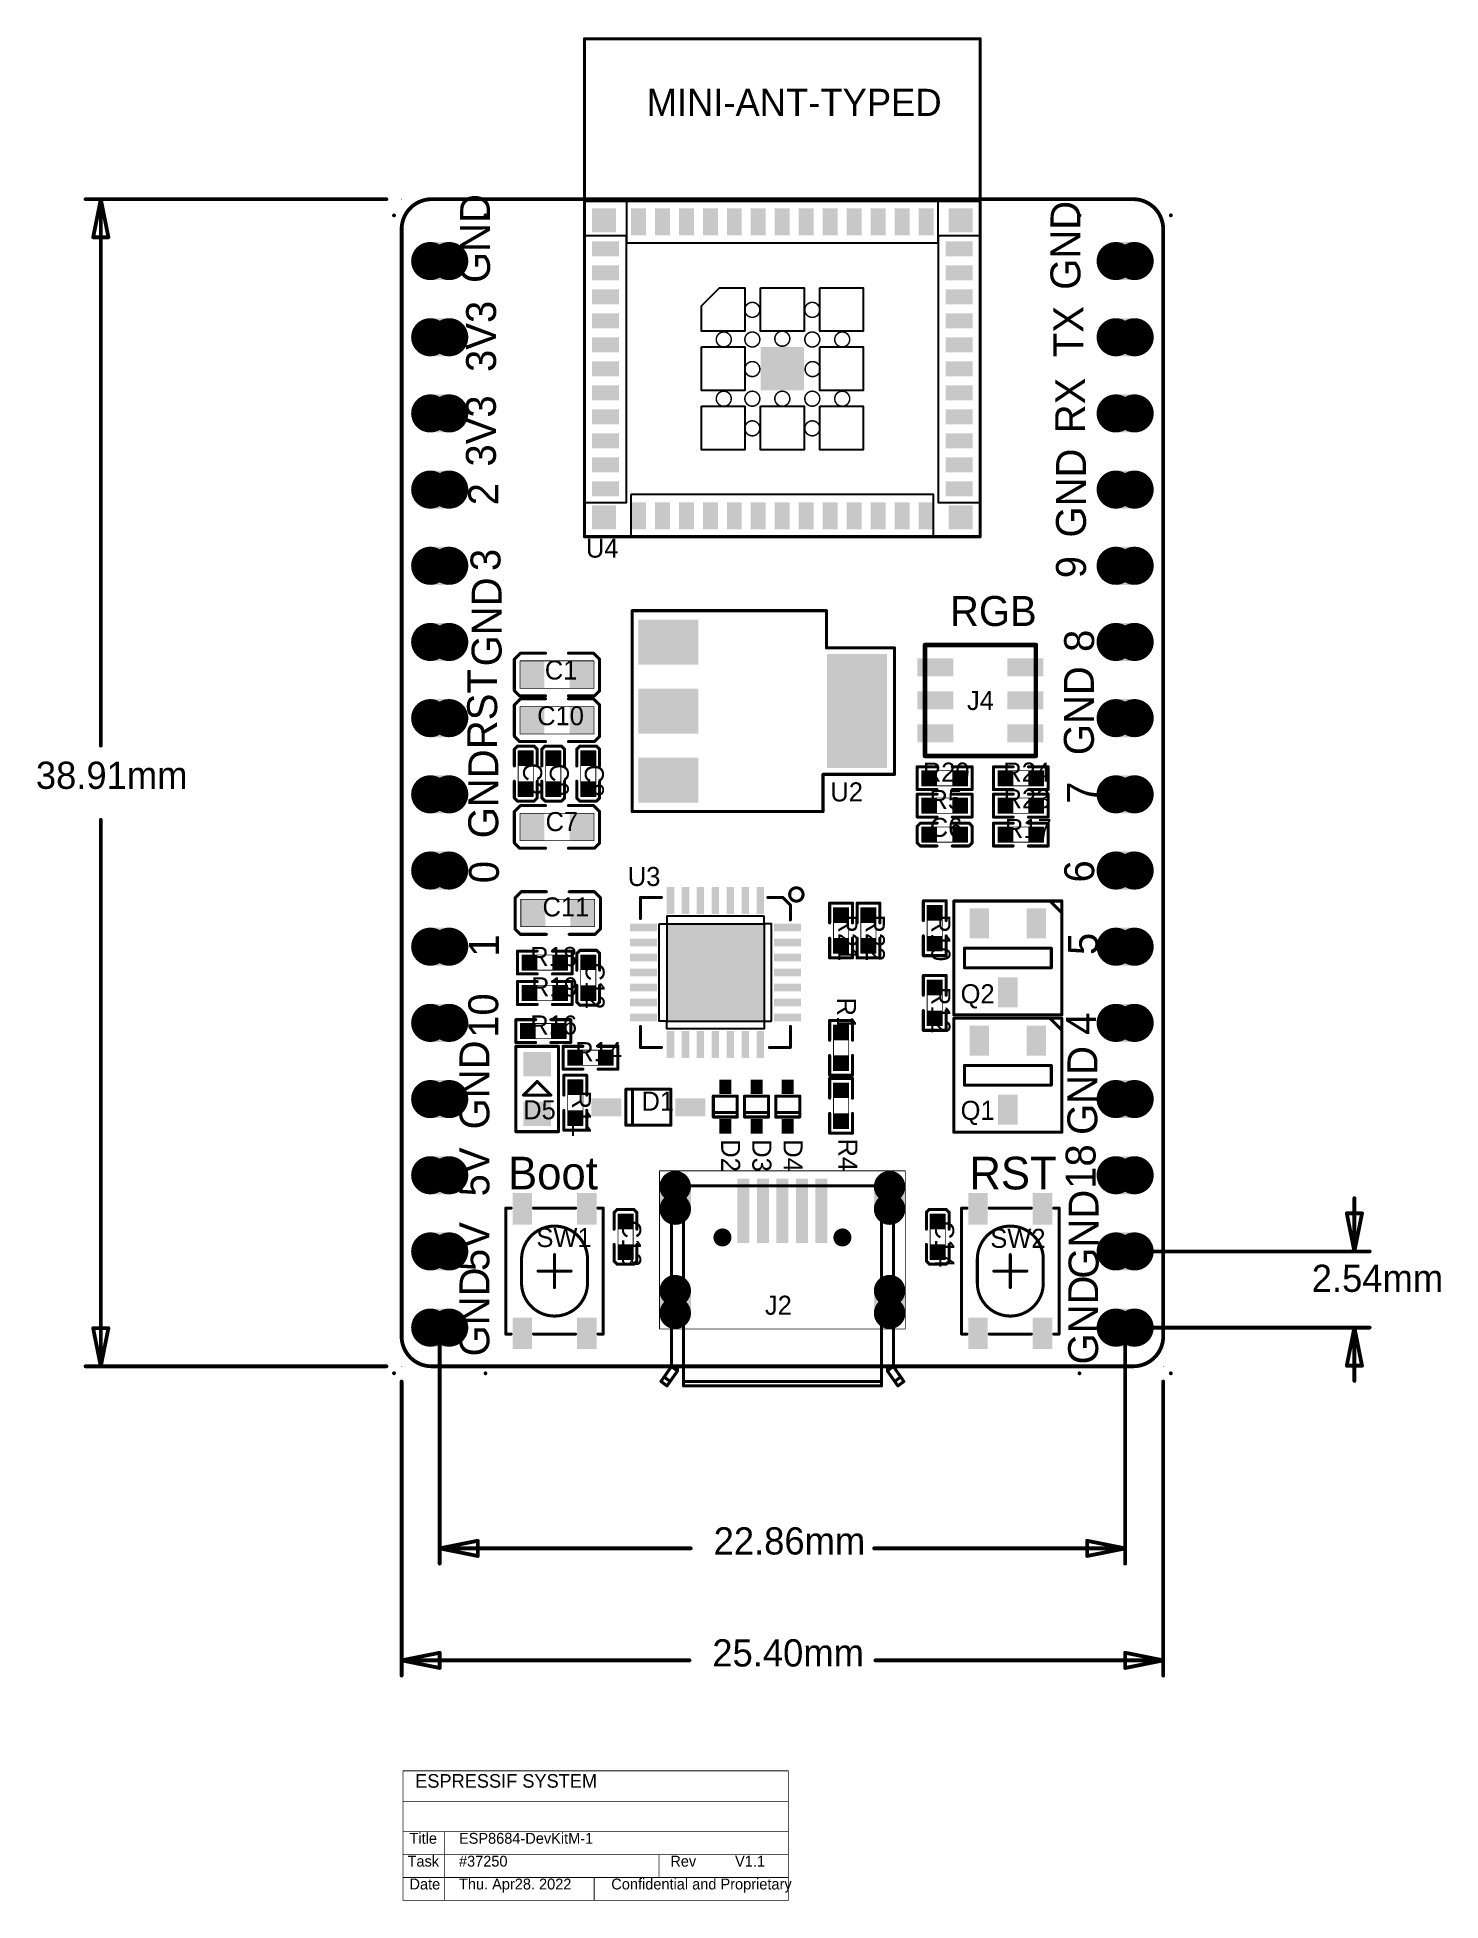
# Model space of a CAD drawing. Extents: x -12.2 to 34.7, y -17.8 to 44.3.
import ezdxf
from ezdxf.enums import TextEntityAlignment as Align

# ---------------------------------------------------------------- set-up
doc = ezdxf.new("R2010")
doc.units = 0
doc.header["$MEASUREMENT"] = 0
for name, color, linetype in [('2DLINES_1', 5, 'Continuous'), ('2DLINES_ALL', 2, 'Continuous'), ('BOARD_OUTLINE', 1, 'Continuous'), ('LAYER_125', 3, 'Continuous'), ('LAYNR3', 1, 'Continuous'), ('LAYNR8', 9, 'Continuous'), ('PADLAYER_TOP', 160, 'Continuous'), ('PLACEMENT_OUTLINE_BOTTOM', 11, 'Continuous'), ('PLACEMENT_OUTLINE_TOP', 6, 'Continuous'), ('TEXT_1', 1, 'Continuous'), ('TOP', 10, 'Continuous')]:
    doc.layers.add(name, color=color, linetype=linetype)

msp = doc.modelspace()

# ---------------------------------------------------------------- texts
at = {"layer": 'LAYER_125'}
for s, height, p in [('38.91mm', 0.907148, (-12.19777, 18.98015)), ('2.54mm', 0.907148, (30.353, 2.2098)), ('22.86mm', 0.907148, (10.40534, -6.54685)), ('25.40mm', 0.907148, (10.36205, -10.28065)), ('ESPRESSIF SYSTEM', 0.453574, (0.45224, -14.18612)), ('Title', 0.362859, (0.26174, -16.02762)), ('ESP8684-DevKitM-1', 0.362859, (1.91274, -16.02762)), ('Task', 0.362859, (0.19824, -16.78962)), ('#37250', 0.362859, (1.91274, -16.78962)), ('Rev', 0.362859, (8.96124, -16.78962)), ('V1.1', 0.362859, (11.12024, -16.78962)), ('Date', 0.362859, (0.26174, -17.55162)), ('Thu. Apr28. 2022', 0.362859, (1.91274, -17.55162)), ('Confidential and Proprietary', 0.362859, (6.99274, -17.55162))]:
    msp.add_text(s, height=height, dxfattribs=at).set_placement(p, align=Align.BOTTOM_LEFT)
at = {"layer": 'LAYNR3'}
for s, height, rotation, p in [('GND', 0.997863, 89.999982, (3.2466, 36.1189)), ('GND', 0.997863, 89.999982, (22.9362, 35.8902)), ('3V3', 0.997863, 89.999982, (3.44767, 33.15156)), ('TX', 0.997863, 89.999982, (23.03649, 33.64528)), ('RX', 0.997863, 89.999982, (23.09379, 31.10852)), ('3V3', 0.997863, 89.999982, (3.44261, 29.99894)), ('GND', 0.997863, 89.999982, (23.12245, 27.63179)), ('2', 0.99786, 89.999982, (3.52162, 28.70656)), ('3', 0.99786, 89.999982, (3.59558, 26.51304)), ('9', 0.99786, 89.999982, (23.12245, 26.27604)), ('GND', 0.997863, 89.999982, (3.63256, 23.33804)), ('8', 0.99786, 89.999982, (23.39355, 23.81704)), ('RST', 0.997863, 89.999982, (3.48465, 20.57628)), ('GND', 0.997863, 89.999982, (23.38539, 20.37546)), ('GND', 0.997863, 89.999982, (3.52162, 17.60431)), ('7', 0.99786, 89.999982, (23.48339, 18.75518)), ('0', 0.99786, 89.999982, (3.54396, 16.10629)), ('6', 0.99786, 89.999982, (23.39715, 16.129)), ('1', 0.99786, 89.999982, (3.54396, 13.65715)), ('5', 0.99786, 89.999982, (23.52286, 13.71154)), ('10', 0.997863, 89.999982, (3.52123, 10.95132)), ('4', 0.99786, 89.999982, (23.46001, 11.05346)), ('GND', 0.997863, 89.999982, (3.2258, 7.8994)), ('GND', 0.997863, 89.999982, (23.50143, 7.7137)), ('D2', 0.635003, 270.000001, (10.4648, 7.5692)), ('D3', 0.635003, 270.000001, (11.5062, 7.5692)), ('D4', 0.635003, 270.000001, (12.5476, 7.5692)), ('5V', 0.997863, 89.999982, (3.2258, 5.6642)), ('18', 0.997863, 89.999982, (23.44167, 5.91724)), ('GND', 0.997863, 89.999982, (23.54077, 2.92131)), ('5V', 0.997863, 89.999982, (3.2258, 3.175)), ('GND', 0.997863, 89.999982, (3.2258, 0.3302)), ('GND', 0.997863, 89.999982, (23.52734, 0.06163))]:
    msp.add_text(s, height=height, rotation=rotation, dxfattribs=at).set_placement(p, align=Align.BOTTOM_LEFT)
for s, height, p in [('RGB', 0.997863, (18.288, 24.384)), ('D1', 0.635003, (8.001, 8.3312)), ('Boot', 1.088577, (3.55012, 5.57113)), ('RST', 1.088577, (18.93517, 5.57113))]:
    msp.add_text(s, height=height, dxfattribs=at).set_placement(p, align=Align.BOTTOM_LEFT)
at = {"layer": 'LAYNR8'}
msp.add_text('MINI-ANT-TYPED', height=0.907148, dxfattribs=at).set_placement((8.17118, 41.4147), align=Align.BOTTOM_LEFT)
at = {"layer": 'TEXT_1'}
for s, p in [('U4', (6.1468, 26.7716)), ('R20', (17.38255, 19.304)), ('R19', (4.318, 12.1412))]:
    msp.add_text(s, height=0.635003, dxfattribs=at).set_placement(p, align=Align.BOTTOM_LEFT)
for s, rotation, p in [('C1', 0.000039, (4.7752, 22.7076)), ('C10', 0.000039, (4.5212, 21.1836)), ('C2', 270.000001, (3.8608, 20.1168)), ('C9', 270.000001, (4.7498, 20.0914)), ('C8', 270.000002, (5.9182, 20.066)), ('R24', 0.000039, (20.066, 19.304)), ('U2', 359.999982, (14.3002, 18.6436)), ('R5', 0.000039, (17.6048, 18.3896)), ('R23', 0.000039, (20.0761, 18.415)), ('C7', 0.000039, (4.8006, 17.653)), ('C6', 0.000039, (17.6149, 17.4625)), ('R17', 0.000039, (20.12257, 17.4244)), ('U3', 359.999982, (7.5438, 15.8242)), ('C11', 0.000039, (4.699, 14.8082)), ('R21', 270.000002, (14.3764, 15.0622)), ('R22', 270.000002, (15.2908, 15.0622)), ('R10', 270.000001, (17.4752, 15.0622)), ('R18', 0.000039, (4.2926, 13.1572)), ('C12', 270.000001, (5.9436, 13.462)), ('R12', 270.000002, (17.4752, 12.6492)), ('Q2', 359.999982, (18.6436, 11.9126)), ('R1', 270.000002, (14.3256, 12.2936)), ('R16', 0.000039, (4.2926, 10.8712)), ('R14', 0.000039, (5.7912, 9.9822)), ('R11', 270.000001, (5.4864, 9.1948)), ('Q1', 359.999982, (18.6436, 8.0264)), ('R4', 270.000001, (14.3764, 7.5946)), ('SW1', 359.999983, (4.4958, 3.7846)), ('C13', 270.000002, (7.1628, 4.8768)), ('C14', 270.000001, (17.6022, 4.8514)), ('SW2', 359.999983, (19.6342, 3.7592)), ('J2', 359.999983, (12.1158, 1.52833))]:
    msp.add_text(s, height=0.635003, rotation=rotation, dxfattribs=at).set_placement(p, align=Align.BOTTOM_LEFT)
msp.add_text('J4', height=0.635003, dxfattribs=at).set_placement((19.304, 22.1996), align=Align.MIDDLE_CENTER)
msp.add_text('D5', height=0.635003, rotation=359.999983, dxfattribs=at).set_placement((4.5974, 8.55345), align=Align.MIDDLE_CENTER)

# ---------------------------------------------------------------- linework, layer by layer
at = {"layer": '2DLINES_1'}
for points, const_width in [([(6.096, 38.862), (6.096, 44.2606)], 0.1016), ([(6.096, 44.2606), (19.296, 44.2606)], 0.1016), ([(19.296, 44.2606), (19.296, 38.8606)], 0.1016), ([(19.296, 38.8606), (6.096, 38.862)], 0.1016), ([(6.096, 38.8606), (19.296, 38.8606)], 0.1016), ([(6.096, 27.6606), (6.096, 38.8606)], 0.1016), ([(19.296, 38.8606), (19.296, 27.6606)], 0.1016), ([(19.296, 27.6606), (6.096, 27.6606)], 0.1016), ([(14.169, 25.194), (7.69, 25.194)], 0.1016), ([(7.69, 25.194), (7.69, 18.494)], 0.1016), ([(14.169, 23.95067), (14.169, 25.194)], 0.1016), ([(3.7592, 23.5712), (3.9624, 23.7744)], 0.1016), ([(3.7592, 22.5298), (3.7592, 23.5712)], 0.1016), ([(3.9624, 23.7744), (4.8006, 23.7744)], 0.1016), ([(6.4008, 23.7744), (5.5626, 23.7744)], 0.1016), ([(6.604, 23.5712), (6.4008, 23.7744)], 0.1016), ([(6.604, 22.5298), (6.604, 23.5712)], 0.1016), ([(16.44, 23.95067), (14.169, 23.95067)], 0.1016), ([(16.44, 19.73733), (16.44, 23.95067)], 0.1016), ([(17.454, 24.0496), (21.154, 24.0496)], 0.15), ([(17.454, 20.3496), (17.454, 24.0496)], 0.15), ([(21.154, 24.0496), (21.154, 20.3496)], 0.15), ([(3.937, 22.352), (3.7592, 22.5298)], 0.1016), ([(4.8006, 22.352), (3.937, 22.352)], 0.1016), ([(5.5626, 22.352), (6.4262, 22.352)], 0.1016), ([(6.4262, 22.352), (6.604, 22.5298)], 0.1016), ([(3.7592, 22.0472), (3.9624, 22.2504)], 0.1016), ([(3.7592, 21.0058), (3.7592, 22.0472)], 0.1016), ([(3.9624, 22.2504), (4.8006, 22.2504)], 0.1016), ([(6.4008, 22.2504), (5.5626, 22.2504)], 0.1016), ([(6.604, 22.0472), (6.4008, 22.2504)], 0.1016), ([(6.604, 21.0058), (6.604, 22.0472)], 0.1016), ([(3.937, 20.828), (3.7592, 21.0058)], 0.1016), ([(3.8608, 20.6756), (3.7592, 20.574)], 0.1016), ([(3.7592, 20.574), (3.7592, 20.0152)], 0.1016), ([(4.4196, 20.6756), (3.8608, 20.6756)], 0.1016), ([(4.8006, 20.828), (3.937, 20.828)], 0.1016), ([(4.5212, 20.574), (4.4196, 20.6756)], 0.1016), ([(4.5212, 20.0152), (4.5212, 20.574)], 0.1016), ([(4.7752, 20.6756), (4.6736, 20.574)], 0.1016), ([(4.6736, 20.574), (4.6736, 20.0152)], 0.1016), ([(5.334, 20.6756), (4.7752, 20.6756)], 0.1016), ([(5.4356, 20.574), (5.334, 20.6756)], 0.1016), ([(5.4356, 20.0152), (5.4356, 20.574)], 0.1016), ([(5.5626, 20.828), (6.4262, 20.828)], 0.1016), ([(5.842, 20.574), (5.94335, 20.6756)], 0.1016), ([(5.842, 20.0152), (5.842, 20.574)], 0.1016), ([(5.94335, 20.6756), (6.4991, 20.6756)], 0.1016), ([(6.4262, 20.828), (6.604, 21.0058)], 0.1016), ([(6.4991, 20.6756), (6.604, 20.5707)], 0.1016), ([(6.604, 20.5707), (6.604, 20.0152)], 0.1016), ([(17.8562, 19.9898), (17.1958, 19.9898)], 0.1016), ([(17.1958, 19.9898), (17.1958, 19.2278)], 0.1016), ([(21.154, 20.3496), (17.454, 20.3496)], 0.15), ([(18.3642, 19.9898), (19.0246, 19.9898)], 0.1016), ([(19.0246, 19.9898), (19.0246, 19.2278)], 0.1016), ([(19.7358, 19.2278), (19.7358, 19.9898)], 0.1016), ([(19.7358, 19.9898), (20.3962, 19.9898)], 0.1016), ([(21.5646, 19.9898), (20.9042, 19.9898)], 0.1016), ([(21.5646, 19.2278), (21.5646, 19.9898)], 0.1016), ([(3.7592, 18.9517), (3.7592, 19.5072)], 0.1016), ([(4.5212, 19.5072), (4.5212, 18.9484)], 0.1016), ([(4.6736, 18.9517), (4.6736, 19.5072)], 0.1016), ([(5.4356, 19.5072), (5.4356, 18.9484)], 0.1016), ([(5.842, 19.5072), (5.842, 18.9484)], 0.1016), ([(6.604, 18.9484), (6.604, 19.5072)], 0.1016), ([(14.05267, 18.494), (14.05267, 19.73733)], 0.1016), ([(14.05267, 19.73733), (16.44, 19.73733)], 0.1016), ([(17.1958, 19.2278), (17.8562, 19.2278)], 0.1016), ([(19.0246, 19.2278), (18.3642, 19.2278)], 0.1016), ([(20.3962, 19.2278), (19.7358, 19.2278)], 0.1016), ([(20.9042, 19.2278), (21.5646, 19.2278)], 0.1016), ([(3.8641, 18.8468), (3.7592, 18.9517)], 0.1016), ([(3.7592, 18.4912), (3.9624, 18.6944)], 0.1016), ([(4.41985, 18.8468), (3.8641, 18.8468)], 0.1016), ([(3.9624, 18.6944), (4.8006, 18.6944)], 0.1016), ([(4.5212, 18.9484), (4.41985, 18.8468)], 0.1016), ([(4.7785, 18.8468), (4.6736, 18.9517)], 0.1016), ([(5.33425, 18.8468), (4.7785, 18.8468)], 0.1016), ([(5.4356, 18.9484), (5.33425, 18.8468)], 0.1016), ([(6.4008, 18.6944), (5.5626, 18.6944)], 0.1016), ([(5.842, 18.9484), (5.9436, 18.8468)], 0.1016), ([(5.9436, 18.8468), (6.5024, 18.8468)], 0.1016), ([(6.604, 18.4912), (6.4008, 18.6944)], 0.1016), ([(6.5024, 18.8468), (6.604, 18.9484)], 0.1016), ([(17.1958, 18.3134), (17.1958, 19.0754)], 0.1016), ([(17.1958, 19.0754), (17.8562, 19.0754)], 0.1016), ([(19.0246, 19.0754), (18.3642, 19.0754)], 0.1016), ([(19.0246, 18.3134), (19.0246, 19.0754)], 0.1016), ([(19.7358, 18.3134), (19.7358, 19.0754)], 0.1016), ([(19.7358, 19.0754), (20.3962, 19.0754)], 0.1016), ([(21.5646, 19.0754), (20.9042, 19.0754)], 0.1016), ([(21.5646, 18.3134), (21.5646, 19.0754)], 0.1016), ([(3.7592, 17.4498), (3.7592, 18.4912)], 0.1016), ([(6.604, 17.4498), (6.604, 18.4912)], 0.1016), ([(7.69, 18.494), (14.05267, 18.494)], 0.1016), ([(17.8562, 18.3134), (17.1958, 18.3134)], 0.1016), ([(17.1958, 18.0053), (17.3007, 18.1102)], 0.1016), ([(17.1958, 17.44955), (17.1958, 18.0053)], 0.1016), ([(17.3007, 18.1102), (17.8562, 18.1102)], 0.1016), ([(18.3642, 18.3134), (19.0246, 18.3134)], 0.1016), ([(18.923, 18.1102), (18.3642, 18.1102)], 0.1016), ([(19.0246, 18.0086), (18.923, 18.1102)], 0.1016), ([(19.0246, 17.4498), (19.0246, 18.0086)], 0.1016), ([(20.3962, 18.3134), (19.7358, 18.3134)], 0.1016), ([(19.7358, 17.3482), (19.7358, 18.1102)], 0.1016), ([(19.7358, 18.1102), (20.3962, 18.1102)], 0.1016), ([(20.9042, 18.3134), (21.5646, 18.3134)], 0.1016), ([(21.5646, 18.1102), (20.9042, 18.1102)], 0.1016), ([(21.5646, 17.3482), (21.5646, 18.1102)], 0.1016), ([(3.937, 17.272), (3.7592, 17.4498)], 0.1016), ([(6.4262, 17.272), (6.604, 17.4498)], 0.1016), ([(17.2974, 17.3482), (17.1958, 17.44955)], 0.1016), ([(17.8562, 17.3482), (17.2974, 17.3482)], 0.1016), ([(18.3642, 17.3482), (18.923, 17.3482)], 0.1016), ([(18.923, 17.3482), (19.0246, 17.4498)], 0.1016), ([(20.3962, 17.3482), (19.7358, 17.3482)], 0.1016), ([(20.9042, 17.3482), (21.5646, 17.3482)], 0.1016), ([(4.8006, 17.272), (3.937, 17.272)], 0.1016), ([(5.5626, 17.272), (6.4262, 17.272)], 0.1016), ([(3.7846, 15.621), (3.9878, 15.8242)], 0.1016), ([(3.7846, 14.5796), (3.7846, 15.621)], 0.1016), ([(3.9878, 15.8242), (4.826, 15.8242)], 0.1016), ([(6.4262, 15.8242), (5.588, 15.8242)], 0.1016), ([(6.6294, 15.621), (6.4262, 15.8242)], 0.1016), ([(6.6294, 14.5796), (6.6294, 15.621)], 0.1016), ([(8.6648, 15.6318), (7.9648, 15.6318)], 0.1016), ([(7.9648, 15.6318), (7.9648, 14.9318)], 0.1016), ([(12.7148, 15.6318), (12.2148, 15.6318)], 0.1016), ([(12.9648, 15.3818), (12.7148, 15.6318)], 0.1016), ([(18.161, 15.5194), (17.399, 15.5194)], 0.1016), ([(17.399, 15.5194), (17.399, 14.859)], 0.1016), ([(18.161, 14.859), (18.161, 15.5194)], 0.1016), ([(18.4184, 15.5144), (18.4184, 11.7144)], 0.1016), ([(22.0184, 15.5144), (18.4184, 15.5144)], 0.1016), ([(18.4184, 11.7144), (18.4184, 15.5144)], 0.1016), ([(18.4184, 15.5144), (22.0184, 15.5144)], 0.1016), ([(21.63318, 15.5067), (22.01418, 15.1257)], 0.1016), ([(22.0184, 11.7144), (22.0184, 15.5144)], 0.1016), ([(22.0184, 15.5144), (22.0184, 11.7144)], 0.1016), ([(12.9648, 14.8818), (12.9648, 15.3818)], 0.1016), ([(14.2748, 14.7828), (14.2748, 15.4432)], 0.1016), ([(14.2748, 15.4432), (15.0368, 15.4432)], 0.1016), ([(15.0368, 15.4432), (15.0368, 14.7828)], 0.1016), ([(15.1892, 14.7828), (15.1892, 15.4432)], 0.1016), ([(15.1892, 15.4432), (15.9512, 15.4432)], 0.1016), ([(15.9512, 15.4432), (15.9512, 14.7828)], 0.1016), ([(3.9624, 14.4018), (3.7846, 14.5796)], 0.1016), ([(4.826, 14.4018), (3.9624, 14.4018)], 0.1016), ([(5.588, 14.4018), (6.4516, 14.4018)], 0.1016), ([(6.4516, 14.4018), (6.6294, 14.5796)], 0.1016), ([(14.2748, 14.2748), (14.2748, 13.6144)], 0.1016), ([(15.0368, 13.6144), (15.0368, 14.2748)], 0.1016), ([(15.1892, 14.2748), (15.1892, 13.6144)], 0.1016), ([(15.9512, 13.6144), (15.9512, 14.2748)], 0.1016), ([(17.399, 13.6906), (17.399, 14.351)], 0.1016), ([(18.161, 14.351), (18.161, 13.6906)], 0.1016), ([(3.8608, 13.081), (3.8608, 13.843)], 0.1016), ([(3.8608, 13.843), (4.5212, 13.843)], 0.1016), ([(5.6896, 13.843), (5.0292, 13.843)], 0.1016), ([(5.6896, 13.081), (5.6896, 13.843)], 0.1016), ([(5.9436, 13.8684), (5.842, 13.7668)], 0.1016), ([(5.842, 13.7668), (5.842, 13.208)], 0.1016), ([(6.5024, 13.8684), (5.9436, 13.8684)], 0.1016), ([(6.604, 13.7668), (6.5024, 13.8684)], 0.1016), ([(6.604, 13.208), (6.604, 13.7668)], 0.1016), ([(18.161, 13.6906), (17.399, 13.6906)], 0.1016), ([(18.7684, 13.9394), (18.7684, 13.2894)], 0.1016), ([(21.6684, 13.9394), (18.7684, 13.9394)], 0.1016), ([(21.6684, 13.2894), (21.6684, 13.9394)], 0.1016), ([(4.5212, 13.081), (3.8608, 13.081)], 0.1016), ([(5.0292, 13.081), (5.6896, 13.081)], 0.1016), ([(14.2748, 13.6144), (15.0368, 13.6144)], 0.1016), ([(15.1892, 13.6144), (15.9512, 13.6144)], 0.1016), ([(17.399, 12.3698), (17.399, 13.0302)], 0.1016), ([(17.399, 13.0302), (18.161, 13.0302)], 0.1016), ([(18.161, 13.0302), (18.161, 12.3698)], 0.1016), ([(18.7684, 13.2894), (21.6684, 13.2894)], 0.1016), ([(4.5212, 12.827), (3.8608, 12.827)], 0.1016), ([(3.8608, 12.827), (3.8608, 12.065)], 0.1016), ([(5.0292, 12.827), (5.6896, 12.827)], 0.1016), ([(5.6896, 12.827), (5.6896, 12.065)], 0.1016), ([(5.842, 12.1445), (5.842, 12.7)], 0.1016), ([(6.604, 12.7), (6.604, 12.1412)], 0.1016), ([(3.8608, 12.065), (4.5212, 12.065)], 0.1016), ([(5.6896, 12.065), (5.0292, 12.065)], 0.1016), ([(5.9469, 12.0396), (5.842, 12.1445)], 0.1016), ([(6.50265, 12.0396), (5.9469, 12.0396)], 0.1016), ([(6.604, 12.1412), (6.50265, 12.0396)], 0.1016), ([(17.399, 11.8618), (17.399, 11.2014)], 0.1016), ([(18.161, 11.2014), (18.161, 11.8618)], 0.1016), ([(3.81, 10.795), (3.81, 11.557)], 0.1016), ([(3.81, 11.557), (4.4704, 11.557)], 0.1016), ([(5.6388, 11.557), (4.9784, 11.557)], 0.1016), ([(5.6388, 10.795), (5.6388, 11.557)], 0.1016), ([(7.9648, 10.6318), (7.9648, 11.3318)], 0.1016), ([(12.9648, 10.6318), (12.9648, 11.3318)], 0.1016), ([(14.2748, 10.8712), (14.2748, 11.5316)], 0.1016), ([(14.2748, 11.5316), (15.0368, 11.5316)], 0.1016), ([(15.0368, 11.5316), (15.0368, 10.8712)], 0.1016), ([(17.399, 11.2014), (18.161, 11.2014)], 0.1016), ([(18.4184, 11.7144), (22.0184, 11.7144)], 0.1016), ([(22.0184, 11.7144), (18.4184, 11.7144)], 0.1016), ([(18.4184, 11.6028), (18.4184, 7.8028)], 0.1016), ([(22.0184, 11.6028), (18.4184, 11.6028)], 0.1016), ([(18.4184, 7.8028), (18.4184, 11.6028)], 0.1016), ([(18.4184, 11.6028), (22.0184, 11.6028)], 0.1016), ([(21.63318, 11.5951), (22.01418, 11.2141)], 0.1016), ([(22.0184, 7.8028), (22.0184, 11.6028)], 0.1016), ([(22.0184, 11.6028), (22.0184, 7.8028)], 0.1016), ([(4.4704, 10.795), (3.81, 10.795)], 0.1016), ([(3.81, 7.8232), (3.81, 10.668)], 0.1016), ([(3.81, 10.668), (5.2324, 10.668)], 0.1016), ([(4.9784, 10.795), (5.6388, 10.795)], 0.1016), ([(5.2324, 10.668), (5.2324, 7.8232)], 0.1016), ([(5.3848, 9.906), (5.3848, 10.668)], 0.1016), ([(5.3848, 10.668), (6.0452, 10.668)], 0.1016), ([(7.2136, 10.668), (6.5532, 10.668)], 0.1016), ([(7.2136, 9.906), (7.2136, 10.668)], 0.1016), ([(8.6648, 10.6318), (7.9648, 10.6318)], 0.1016), ([(12.2648, 10.6318), (12.9648, 10.6318)], 0.1016), ([(6.0452, 9.906), (5.3848, 9.906)], 0.1016), ([(6.5532, 9.906), (7.2136, 9.906)], 0.1016), ([(14.2748, 10.3632), (14.2748, 9.7028)], 0.1016), ([(15.0368, 9.7028), (15.0368, 10.3632)], 0.1016), ([(18.7684, 10.0278), (18.7684, 9.3778)], 0.1016), ([(21.6684, 10.0278), (18.7684, 10.0278)], 0.1016), ([(21.6684, 9.3778), (21.6684, 10.0278)], 0.1016), ([(4.5212, 9.4996), (4.064, 9.0424)], 0.1016), ([(4.9784, 9.0424), (4.5212, 9.4996)], 0.1016), ([(6.1722, 9.7028), (5.4102, 9.7028)], 0.1016), ([(5.4102, 9.7028), (5.4102, 9.0424)], 0.1016), ([(6.1722, 9.0424), (6.1722, 9.7028)], 0.1016), ([(14.2748, 9.7028), (15.0368, 9.7028)], 0.1016), ([(15.0368, 9.6012), (14.2748, 9.6012)], 0.1016), ([(14.2748, 9.6012), (14.2748, 8.9408)], 0.1016), ([(15.0368, 8.9408), (15.0368, 9.6012)], 0.1016), ([(18.7684, 9.3778), (21.6684, 9.3778)], 0.1016), ([(4.064, 9.0424), (4.9784, 9.0424)], 0.1016), ([(7.4796, 9.236), (8.9796, 9.236)], 0.1016), ([(7.4796, 8.036), (7.4796, 9.236)], 0.1016), ([(7.7046, 9.236), (7.7046, 8.036)], 0.1016), ([(8.9796, 9.236), (8.9796, 8.036)], 0.1016), ([(10.395, 9.0114), (11.195, 9.0114)], 0.1016), ([(10.395, 8.3114), (10.395, 9.0114)], 0.1016), ([(11.195, 9.0114), (11.195, 8.3114)], 0.1016), ([(11.4364, 9.0114), (12.2364, 9.0114)], 0.1016), ([(11.4364, 8.3114), (11.4364, 9.0114)], 0.1016), ([(12.2364, 9.0114), (12.2364, 8.3114)], 0.1016), ([(12.4778, 9.0114), (13.2778, 9.0114)], 0.1016), ([(12.4778, 8.3114), (12.4778, 9.0114)], 0.1016), ([(13.2778, 9.0114), (13.2778, 8.3114)], 0.1016), ([(5.4102, 7.874), (5.4102, 8.5344)], 0.1016), ([(6.1722, 8.5344), (6.1722, 7.874)], 0.1016), ([(8.9796, 8.036), (7.4796, 8.036)], 0.1016), ([(11.195, 8.4614), (10.395, 8.4614)], 0.1016), ([(11.195, 8.3114), (10.395, 8.3114)], 0.1016), ([(12.2364, 8.4614), (11.4364, 8.4614)], 0.1016), ([(12.2364, 8.3114), (11.4364, 8.3114)], 0.1016), ([(13.2778, 8.4614), (12.4778, 8.4614)], 0.1016), ([(13.2778, 8.3114), (12.4778, 8.3114)], 0.1016), ([(14.2748, 7.7724), (14.2748, 8.4328)], 0.1016), ([(15.0368, 8.4328), (15.0368, 7.7724)], 0.1016), ([(5.2324, 7.8232), (3.81, 7.8232)], 0.1016), ([(6.1722, 7.874), (5.4102, 7.874)], 0.1016), ([(15.0368, 7.7724), (14.2748, 7.7724)], 0.1016), ([(18.4184, 7.8028), (22.0184, 7.8028)], 0.1016), ([(22.0184, 7.8028), (18.4184, 7.8028)], 0.1016), ([(9, 6.01593), (16.4, 6.01593)], 0.1016), ([(9, -0.00407), (9, 6.01593)], 0.1016), ([(9.4, 6.01593), (9.4, -0.00407)], 0.1016), ([(16, -0.00407), (16, 6.01593)], 0.1016), ([(16.4, -0.00407), (16.4, 6.01593)], 0.1016), ([(3.475, 5.275), (3.475, 1.075)], 0.1016), ([(3.475, 5.275), (3.65, 5.275)], 0.1016), ([(5.8, 5.275), (4.4, 5.275)], 0.1016), ([(6.55, 5.275), (6.725, 5.275)], 0.1016), ([(6.725, 1.075), (6.725, 5.275)], 0.1016), ([(7.0866, 5.1308), (7.18795, 5.2324)], 0.1016), ([(7.0866, 4.572), (7.0866, 5.1308)], 0.1016), ([(7.18795, 5.2324), (7.7437, 5.2324)], 0.1016), ([(7.7437, 5.2324), (7.8486, 5.1275)], 0.1016), ([(7.8486, 5.1275), (7.8486, 4.572)], 0.1016), ([(17.6022, 5.2324), (17.5006, 5.1308)], 0.1016), ([(17.5006, 5.1308), (17.5006, 4.572)], 0.1016), ([(18.161, 5.2324), (17.6022, 5.2324)], 0.1016), ([(18.2626, 5.1308), (18.161, 5.2324)], 0.1016), ([(18.2626, 4.572), (18.2626, 5.1308)], 0.1016), ([(18.675, 5.275), (18.675, 1.075)], 0.1016), ([(18.675, 5.275), (18.85, 5.275)], 0.1016), ([(21, 5.275), (19.6, 5.275)], 0.1016), ([(21.75, 5.275), (21.925, 5.275)], 0.1016), ([(21.925, 1.075), (21.925, 5.275)], 0.1016), ([(5.1, 2.625), (5.1, 3.725)], 0.1016), ([(7.0866, 4.064), (7.0866, 3.5052)], 0.1016), ([(7.8486, 3.5052), (7.8486, 4.064)], 0.1016), ([(17.5006, 3.5085), (17.5006, 4.064)], 0.1016), ([(18.2626, 4.064), (18.2626, 3.5052)], 0.1016), ([(20.3, 2.625), (20.3, 3.725)], 0.1016), ([(4.55, 3.175), (5.65, 3.175)], 0.1016), ([(7.0866, 3.5052), (7.1882, 3.4036)], 0.1016), ([(7.1882, 3.4036), (7.747, 3.4036)], 0.1016), ([(7.747, 3.4036), (7.8486, 3.5052)], 0.1016), ([(17.6055, 3.4036), (17.5006, 3.5085)], 0.1016), ([(18.16125, 3.4036), (17.6055, 3.4036)], 0.1016), ([(18.2626, 3.5052), (18.16125, 3.4036)], 0.1016), ([(19.75, 3.175), (20.85, 3.175)], 0.1016), ([(3.475, 1.075), (3.65, 1.075)], 0.1016), ([(4.4, 1.075), (5.8, 1.075)], 0.1016), ([(6.55, 1.075), (6.725, 1.075)], 0.1016), ([(18.675, 1.075), (18.85, 1.075)], 0.1016), ([(19.6, 1.075), (21, 1.075)], 0.1016), ([(21.75, 1.075), (21.925, 1.075)], 0.1016), ([(9, -0.00407), (8.65, -0.50407)], 0.1016), ([(9.4, -0.00407), (9, -0.00407)], 0.1016), ([(16.4, -0.00407), (9, -0.00407)], 0.1016), ([(9, -0.00407), (9.2, -0.15407)], 0.1016), ([(9.2, -0.15407), (9.2, -0.00407)], 0.1016), ([(9.4, -0.00407), (9.4, -0.65407)], 0.1016), ([(16, -0.00407), (16, -0.65407)], 0.1016), ([(16.2, -0.15407), (16.2, -0.00407)], 0.1016), ([(16.2, -0.15407), (16.4, -0.00407)], 0.1016), ([(16.4, -0.00407), (16.75, -0.50407)], 0.1016), ([(8.65, -0.50407), (8.85, -0.65407)], 0.1016), ([(8.755, -0.35407), (8.955, -0.50407)], 0.1016), ([(8.85, -0.65407), (9.2, -0.15407)], 0.1016), ([(9.4, -0.50407), (16, -0.50407)], 0.1016), ([(16, -0.65407), (9.4, -0.65407)], 0.1016), ([(16.55, -0.65407), (16.2, -0.15407)], 0.1016), ([(16.445, -0.50407), (16.645, -0.35407)], 0.1016), ([(16.75, -0.50407), (16.55, -0.65407)], 0.1016)]:
    msp.add_lwpolyline(points, dxfattribs=dict(at, const_width=const_width))
for points, const_width in [([(6.0706, 44.2606, 1), (6.1214, 44.2606, 1)], 0.0508), ([(6.0706, 44.2606, 1), (6.1214, 44.2606, 1)], 0.0508), ([(19.2706, 44.2606, 1), (19.3214, 44.2606, 1)], 0.0508), ([(19.2706, 44.2606, 1), (19.3214, 44.2606, 1)], 0.0508), ([(6.0706, 38.862, 1), (6.1214, 38.862, 1)], 0.0508), ([(6.0706, 38.862, 1), (6.1214, 38.862, 1)], 0.0508), ([(6.0706, 38.8606, 1), (6.1214, 38.8606, 1)], 0.0508), ([(6.0706, 38.8606, 1), (6.1214, 38.8606, 1)], 0.0508), ([(19.2706, 38.8606, 1), (19.3214, 38.8606, 1)], 0.0508), ([(19.2706, 38.8606, 1), (19.3214, 38.8606, 1)], 0.0508), ([(19.2706, 38.8606, 1), (19.3214, 38.8606, 1)], 0.0508), ([(19.2706, 38.8606, 1), (19.3214, 38.8606, 1)], 0.0508), ([(6.0706, 27.6606, 1), (6.1214, 27.6606, 1)], 0.0508), ([(6.0706, 27.6606, 1), (6.1214, 27.6606, 1)], 0.0508), ([(19.2706, 27.6606, 1), (19.3214, 27.6606, 1)], 0.0508), ([(19.2706, 27.6606, 1), (19.3214, 27.6606, 1)], 0.0508), ([(7.6646, 25.194, 1), (7.7154, 25.194, 1)], 0.0508), ([(7.6646, 25.194, 1), (7.7154, 25.194, 1)], 0.0508), ([(14.1436, 25.194, 1), (14.1944, 25.194, 1)], 0.0508), ([(14.1436, 25.194, 1), (14.1944, 25.194, 1)], 0.0508), ([(3.7338, 23.5712, 1), (3.7846, 23.5712, 1)], 0.0508), ([(3.7338, 23.5712, 1), (3.7846, 23.5712, 1)], 0.0508), ([(3.937, 23.7744, 1), (3.9878, 23.7744, 1)], 0.0508), ([(3.937, 23.7744, 1), (3.9878, 23.7744, 1)], 0.0508), ([(4.7752, 23.7744, 1), (4.826, 23.7744, 1)], 0.0508), ([(5.5372, 23.7744, 1), (5.588, 23.7744, 1)], 0.0508), ([(6.3754, 23.7744, 1), (6.4262, 23.7744, 1)], 0.0508), ([(6.3754, 23.7744, 1), (6.4262, 23.7744, 1)], 0.0508), ([(6.5786, 23.5712, 1), (6.6294, 23.5712, 1)], 0.0508), ([(6.5786, 23.5712, 1), (6.6294, 23.5712, 1)], 0.0508), ([(14.1436, 23.95067, 1), (14.1944, 23.95067, 1)], 0.0508), ([(14.1436, 23.95067, 1), (14.1944, 23.95067, 1)], 0.0508), ([(16.4146, 23.95067, 1), (16.4654, 23.95067, 1)], 0.0508), ([(16.4146, 23.95067, 1), (16.4654, 23.95067, 1)], 0.0508), ([(17.4165, 24.0496, 1), (17.4915, 24.0496, 1)], 0.075), ([(17.4165, 24.0496, 1), (17.4915, 24.0496, 1)], 0.075), ([(21.1165, 24.0496, 1), (21.1915, 24.0496, 1)], 0.075), ([(21.1165, 24.0496, 1), (21.1915, 24.0496, 1)], 0.075), ([(3.7338, 22.5298, 1), (3.7846, 22.5298, 1)], 0.0508), ([(3.7338, 22.5298, 1), (3.7846, 22.5298, 1)], 0.0508), ([(3.9116, 22.352, 1), (3.9624, 22.352, 1)], 0.0508), ([(3.9116, 22.352, 1), (3.9624, 22.352, 1)], 0.0508), ([(4.7752, 22.352, 1), (4.826, 22.352, 1)], 0.0508), ([(5.5372, 22.352, 1), (5.588, 22.352, 1)], 0.0508), ([(6.4008, 22.352, 1), (6.4516, 22.352, 1)], 0.0508), ([(6.4008, 22.352, 1), (6.4516, 22.352, 1)], 0.0508), ([(6.5786, 22.5298, 1), (6.6294, 22.5298, 1)], 0.0508), ([(6.5786, 22.5298, 1), (6.6294, 22.5298, 1)], 0.0508), ([(3.7338, 22.0472, 1), (3.7846, 22.0472, 1)], 0.0508), ([(3.7338, 22.0472, 1), (3.7846, 22.0472, 1)], 0.0508), ([(3.937, 22.2504, 1), (3.9878, 22.2504, 1)], 0.0508), ([(3.937, 22.2504, 1), (3.9878, 22.2504, 1)], 0.0508), ([(4.7752, 22.2504, 1), (4.826, 22.2504, 1)], 0.0508), ([(5.5372, 22.2504, 1), (5.588, 22.2504, 1)], 0.0508), ([(6.3754, 22.2504, 1), (6.4262, 22.2504, 1)], 0.0508), ([(6.3754, 22.2504, 1), (6.4262, 22.2504, 1)], 0.0508), ([(6.5786, 22.0472, 1), (6.6294, 22.0472, 1)], 0.0508), ([(6.5786, 22.0472, 1), (6.6294, 22.0472, 1)], 0.0508), ([(3.7338, 21.0058, 1), (3.7846, 21.0058, 1)], 0.0508), ([(3.7338, 21.0058, 1), (3.7846, 21.0058, 1)], 0.0508), ([(3.7338, 20.574, 1), (3.7846, 20.574, 1)], 0.0508), ([(3.7338, 20.574, 1), (3.7846, 20.574, 1)], 0.0508), ([(3.8354, 20.6756, 1), (3.8862, 20.6756, 1)], 0.0508), ([(3.8354, 20.6756, 1), (3.8862, 20.6756, 1)], 0.0508), ([(3.9116, 20.828, 1), (3.9624, 20.828, 1)], 0.0508), ([(3.9116, 20.828, 1), (3.9624, 20.828, 1)], 0.0508), ([(4.3942, 20.6756, 1), (4.445, 20.6756, 1)], 0.0508), ([(4.3942, 20.6756, 1), (4.445, 20.6756, 1)], 0.0508), ([(4.4958, 20.574, 1), (4.5466, 20.574, 1)], 0.0508), ([(4.4958, 20.574, 1), (4.5466, 20.574, 1)], 0.0508), ([(4.6482, 20.574, 1), (4.699, 20.574, 1)], 0.0508), ([(4.6482, 20.574, 1), (4.699, 20.574, 1)], 0.0508), ([(4.7498, 20.6756, 1), (4.8006, 20.6756, 1)], 0.0508), ([(4.7498, 20.6756, 1), (4.8006, 20.6756, 1)], 0.0508), ([(4.7752, 20.828, 1), (4.826, 20.828, 1)], 0.0508), ([(5.3086, 20.6756, 1), (5.3594, 20.6756, 1)], 0.0508), ([(5.3086, 20.6756, 1), (5.3594, 20.6756, 1)], 0.0508), ([(5.4102, 20.574, 1), (5.461, 20.574, 1)], 0.0508), ([(5.4102, 20.574, 1), (5.461, 20.574, 1)], 0.0508), ([(5.5372, 20.828, 1), (5.588, 20.828, 1)], 0.0508), ([(5.8166, 20.574, 1), (5.8674, 20.574, 1)], 0.0508), ([(5.8166, 20.574, 1), (5.8674, 20.574, 1)], 0.0508), ([(5.91795, 20.6756, 1), (5.96875, 20.6756, 1)], 0.0508), ([(5.91795, 20.6756, 1), (5.96875, 20.6756, 1)], 0.0508), ([(6.4008, 20.828, 1), (6.4516, 20.828, 1)], 0.0508), ([(6.4008, 20.828, 1), (6.4516, 20.828, 1)], 0.0508), ([(6.4737, 20.6756, 1), (6.5245, 20.6756, 1)], 0.0508), ([(6.4737, 20.6756, 1), (6.5245, 20.6756, 1)], 0.0508), ([(6.5786, 21.0058, 1), (6.6294, 21.0058, 1)], 0.0508), ([(6.5786, 21.0058, 1), (6.6294, 21.0058, 1)], 0.0508), ([(6.5786, 20.5707, 1), (6.6294, 20.5707, 1)], 0.0508), ([(6.5786, 20.5707, 1), (6.6294, 20.5707, 1)], 0.0508), ([(3.7338, 20.0152, 1), (3.7846, 20.0152, 1)], 0.0508), ([(4.4958, 20.0152, 1), (4.5466, 20.0152, 1)], 0.0508), ([(4.6482, 20.0152, 1), (4.699, 20.0152, 1)], 0.0508), ([(5.4102, 20.0152, 1), (5.461, 20.0152, 1)], 0.0508), ([(5.8166, 20.0152, 1), (5.8674, 20.0152, 1)], 0.0508), ([(6.5786, 20.0152, 1), (6.6294, 20.0152, 1)], 0.0508), ([(17.1704, 19.9898, 1), (17.2212, 19.9898, 1)], 0.0508), ([(17.1704, 19.9898, 1), (17.2212, 19.9898, 1)], 0.0508), ([(17.4165, 20.3496, 1), (17.4915, 20.3496, 1)], 0.075), ([(17.4165, 20.3496, 1), (17.4915, 20.3496, 1)], 0.075), ([(17.8308, 19.9898, 1), (17.8816, 19.9898, 1)], 0.0508), ([(18.3388, 19.9898, 1), (18.3896, 19.9898, 1)], 0.0508), ([(18.9992, 19.9898, 1), (19.05, 19.9898, 1)], 0.0508), ([(18.9992, 19.9898, 1), (19.05, 19.9898, 1)], 0.0508), ([(19.7104, 19.9898, 1), (19.7612, 19.9898, 1)], 0.0508), ([(19.7104, 19.9898, 1), (19.7612, 19.9898, 1)], 0.0508), ([(20.3708, 19.9898, 1), (20.4216, 19.9898, 1)], 0.0508), ([(20.8788, 19.9898, 1), (20.9296, 19.9898, 1)], 0.0508), ([(21.1165, 20.3496, 1), (21.1915, 20.3496, 1)], 0.075), ([(21.1165, 20.3496, 1), (21.1915, 20.3496, 1)], 0.075), ([(21.5392, 19.9898, 1), (21.59, 19.9898, 1)], 0.0508), ([(21.5392, 19.9898, 1), (21.59, 19.9898, 1)], 0.0508), ([(3.7338, 19.5072, 1), (3.7846, 19.5072, 1)], 0.0508), ([(4.4958, 19.5072, 1), (4.5466, 19.5072, 1)], 0.0508), ([(4.6482, 19.5072, 1), (4.699, 19.5072, 1)], 0.0508), ([(5.4102, 19.5072, 1), (5.461, 19.5072, 1)], 0.0508), ([(5.8166, 19.5072, 1), (5.8674, 19.5072, 1)], 0.0508), ([(6.5786, 19.5072, 1), (6.6294, 19.5072, 1)], 0.0508), ([(14.02727, 19.73733, 1), (14.07807, 19.73733, 1)], 0.0508), ([(14.02727, 19.73733, 1), (14.07807, 19.73733, 1)], 0.0508), ([(16.4146, 19.73733, 1), (16.4654, 19.73733, 1)], 0.0508), ([(16.4146, 19.73733, 1), (16.4654, 19.73733, 1)], 0.0508), ([(17.1704, 19.2278, 1), (17.2212, 19.2278, 1)], 0.0508), ([(17.1704, 19.2278, 1), (17.2212, 19.2278, 1)], 0.0508), ([(17.8308, 19.2278, 1), (17.8816, 19.2278, 1)], 0.0508), ([(18.3388, 19.2278, 1), (18.3896, 19.2278, 1)], 0.0508), ([(18.9992, 19.2278, 1), (19.05, 19.2278, 1)], 0.0508), ([(18.9992, 19.2278, 1), (19.05, 19.2278, 1)], 0.0508), ([(19.7104, 19.2278, 1), (19.7612, 19.2278, 1)], 0.0508), ([(19.7104, 19.2278, 1), (19.7612, 19.2278, 1)], 0.0508), ([(20.3708, 19.2278, 1), (20.4216, 19.2278, 1)], 0.0508), ([(20.8788, 19.2278, 1), (20.9296, 19.2278, 1)], 0.0508), ([(21.5392, 19.2278, 1), (21.59, 19.2278, 1)], 0.0508), ([(21.5392, 19.2278, 1), (21.59, 19.2278, 1)], 0.0508), ([(3.7338, 18.9517, 1), (3.7846, 18.9517, 1)], 0.0508), ([(3.7338, 18.9517, 1), (3.7846, 18.9517, 1)], 0.0508), ([(3.8387, 18.8468, 1), (3.8895, 18.8468, 1)], 0.0508), ([(3.8387, 18.8468, 1), (3.8895, 18.8468, 1)], 0.0508), ([(3.937, 18.6944, 1), (3.9878, 18.6944, 1)], 0.0508), ([(3.937, 18.6944, 1), (3.9878, 18.6944, 1)], 0.0508), ([(4.39445, 18.8468, 1), (4.44525, 18.8468, 1)], 0.0508), ([(4.39445, 18.8468, 1), (4.44525, 18.8468, 1)], 0.0508), ([(4.4958, 18.9484, 1), (4.5466, 18.9484, 1)], 0.0508), ([(4.4958, 18.9484, 1), (4.5466, 18.9484, 1)], 0.0508), ([(4.6482, 18.9517, 1), (4.699, 18.9517, 1)], 0.0508), ([(4.6482, 18.9517, 1), (4.699, 18.9517, 1)], 0.0508), ([(4.7531, 18.8468, 1), (4.8039, 18.8468, 1)], 0.0508), ([(4.7531, 18.8468, 1), (4.8039, 18.8468, 1)], 0.0508), ([(4.7752, 18.6944, 1), (4.826, 18.6944, 1)], 0.0508), ([(5.30885, 18.8468, 1), (5.35965, 18.8468, 1)], 0.0508), ([(5.30885, 18.8468, 1), (5.35965, 18.8468, 1)], 0.0508), ([(5.4102, 18.9484, 1), (5.461, 18.9484, 1)], 0.0508), ([(5.4102, 18.9484, 1), (5.461, 18.9484, 1)], 0.0508), ([(5.5372, 18.6944, 1), (5.588, 18.6944, 1)], 0.0508), ([(5.8166, 18.9484, 1), (5.8674, 18.9484, 1)], 0.0508), ([(5.8166, 18.9484, 1), (5.8674, 18.9484, 1)], 0.0508), ([(5.9182, 18.8468, 1), (5.969, 18.8468, 1)], 0.0508), ([(5.9182, 18.8468, 1), (5.969, 18.8468, 1)], 0.0508), ([(6.3754, 18.6944, 1), (6.4262, 18.6944, 1)], 0.0508), ([(6.3754, 18.6944, 1), (6.4262, 18.6944, 1)], 0.0508), ([(6.477, 18.8468, 1), (6.5278, 18.8468, 1)], 0.0508), ([(6.477, 18.8468, 1), (6.5278, 18.8468, 1)], 0.0508), ([(6.5786, 18.9484, 1), (6.6294, 18.9484, 1)], 0.0508), ([(6.5786, 18.9484, 1), (6.6294, 18.9484, 1)], 0.0508), ([(17.1704, 19.0754, 1), (17.2212, 19.0754, 1)], 0.0508), ([(17.1704, 19.0754, 1), (17.2212, 19.0754, 1)], 0.0508), ([(17.8308, 19.0754, 1), (17.8816, 19.0754, 1)], 0.0508), ([(18.3388, 19.0754, 1), (18.3896, 19.0754, 1)], 0.0508), ([(18.9992, 19.0754, 1), (19.05, 19.0754, 1)], 0.0508), ([(18.9992, 19.0754, 1), (19.05, 19.0754, 1)], 0.0508), ([(19.7104, 19.0754, 1), (19.7612, 19.0754, 1)], 0.0508), ([(19.7104, 19.0754, 1), (19.7612, 19.0754, 1)], 0.0508), ([(20.3708, 19.0754, 1), (20.4216, 19.0754, 1)], 0.0508), ([(20.8788, 19.0754, 1), (20.9296, 19.0754, 1)], 0.0508), ([(21.5392, 19.0754, 1), (21.59, 19.0754, 1)], 0.0508), ([(21.5392, 19.0754, 1), (21.59, 19.0754, 1)], 0.0508), ([(3.7338, 18.4912, 1), (3.7846, 18.4912, 1)], 0.0508), ([(3.7338, 18.4912, 1), (3.7846, 18.4912, 1)], 0.0508), ([(6.5786, 18.4912, 1), (6.6294, 18.4912, 1)], 0.0508), ([(6.5786, 18.4912, 1), (6.6294, 18.4912, 1)], 0.0508), ([(7.6646, 18.494, 1), (7.7154, 18.494, 1)], 0.0508), ([(7.6646, 18.494, 1), (7.7154, 18.494, 1)], 0.0508), ([(14.02727, 18.494, 1), (14.07807, 18.494, 1)], 0.0508), ([(14.02727, 18.494, 1), (14.07807, 18.494, 1)], 0.0508), ([(17.1704, 18.3134, 1), (17.2212, 18.3134, 1)], 0.0508), ([(17.1704, 18.3134, 1), (17.2212, 18.3134, 1)], 0.0508), ([(17.1704, 18.0053, 1), (17.2212, 18.0053, 1)], 0.0508), ([(17.1704, 18.0053, 1), (17.2212, 18.0053, 1)], 0.0508), ([(17.2753, 18.1102, 1), (17.3261, 18.1102, 1)], 0.0508), ([(17.2753, 18.1102, 1), (17.3261, 18.1102, 1)], 0.0508), ([(17.8308, 18.3134, 1), (17.8816, 18.3134, 1)], 0.0508), ([(17.8308, 18.1102, 1), (17.8816, 18.1102, 1)], 0.0508), ([(18.3388, 18.3134, 1), (18.3896, 18.3134, 1)], 0.0508), ([(18.3388, 18.1102, 1), (18.3896, 18.1102, 1)], 0.0508), ([(18.8976, 18.1102, 1), (18.9484, 18.1102, 1)], 0.0508), ([(18.8976, 18.1102, 1), (18.9484, 18.1102, 1)], 0.0508), ([(18.9992, 18.3134, 1), (19.05, 18.3134, 1)], 0.0508), ([(18.9992, 18.3134, 1), (19.05, 18.3134, 1)], 0.0508), ([(18.9992, 18.0086, 1), (19.05, 18.0086, 1)], 0.0508), ([(18.9992, 18.0086, 1), (19.05, 18.0086, 1)], 0.0508), ([(19.7104, 18.3134, 1), (19.7612, 18.3134, 1)], 0.0508), ([(19.7104, 18.3134, 1), (19.7612, 18.3134, 1)], 0.0508), ([(19.7104, 18.1102, 1), (19.7612, 18.1102, 1)], 0.0508), ([(19.7104, 18.1102, 1), (19.7612, 18.1102, 1)], 0.0508), ([(20.3708, 18.3134, 1), (20.4216, 18.3134, 1)], 0.0508), ([(20.3708, 18.1102, 1), (20.4216, 18.1102, 1)], 0.0508), ([(20.8788, 18.3134, 1), (20.9296, 18.3134, 1)], 0.0508), ([(20.8788, 18.1102, 1), (20.9296, 18.1102, 1)], 0.0508), ([(21.5392, 18.3134, 1), (21.59, 18.3134, 1)], 0.0508), ([(21.5392, 18.3134, 1), (21.59, 18.3134, 1)], 0.0508), ([(21.5392, 18.1102, 1), (21.59, 18.1102, 1)], 0.0508), ([(21.5392, 18.1102, 1), (21.59, 18.1102, 1)], 0.0508), ([(3.7338, 17.4498, 1), (3.7846, 17.4498, 1)], 0.0508), ([(3.7338, 17.4498, 1), (3.7846, 17.4498, 1)], 0.0508), ([(6.5786, 17.4498, 1), (6.6294, 17.4498, 1)], 0.0508), ([(6.5786, 17.4498, 1), (6.6294, 17.4498, 1)], 0.0508), ([(17.1704, 17.44955, 1), (17.2212, 17.44955, 1)], 0.0508), ([(17.1704, 17.44955, 1), (17.2212, 17.44955, 1)], 0.0508), ([(17.272, 17.3482, 1), (17.3228, 17.3482, 1)], 0.0508), ([(17.272, 17.3482, 1), (17.3228, 17.3482, 1)], 0.0508), ([(17.8308, 17.3482, 1), (17.8816, 17.3482, 1)], 0.0508), ([(18.3388, 17.3482, 1), (18.3896, 17.3482, 1)], 0.0508), ([(18.8976, 17.3482, 1), (18.9484, 17.3482, 1)], 0.0508), ([(18.8976, 17.3482, 1), (18.9484, 17.3482, 1)], 0.0508), ([(18.9992, 17.4498, 1), (19.05, 17.4498, 1)], 0.0508), ([(18.9992, 17.4498, 1), (19.05, 17.4498, 1)], 0.0508), ([(19.7104, 17.3482, 1), (19.7612, 17.3482, 1)], 0.0508), ([(19.7104, 17.3482, 1), (19.7612, 17.3482, 1)], 0.0508), ([(20.3708, 17.3482, 1), (20.4216, 17.3482, 1)], 0.0508), ([(20.8788, 17.3482, 1), (20.9296, 17.3482, 1)], 0.0508), ([(21.5392, 17.3482, 1), (21.59, 17.3482, 1)], 0.0508), ([(21.5392, 17.3482, 1), (21.59, 17.3482, 1)], 0.0508), ([(3.9116, 17.272, 1), (3.9624, 17.272, 1)], 0.0508), ([(3.9116, 17.272, 1), (3.9624, 17.272, 1)], 0.0508), ([(4.7752, 17.272, 1), (4.826, 17.272, 1)], 0.0508), ([(5.5372, 17.272, 1), (5.588, 17.272, 1)], 0.0508), ([(6.4008, 17.272, 1), (6.4516, 17.272, 1)], 0.0508), ([(6.4008, 17.272, 1), (6.4516, 17.272, 1)], 0.0508), ([(3.7592, 15.621, 1), (3.81, 15.621, 1)], 0.0508), ([(3.7592, 15.621, 1), (3.81, 15.621, 1)], 0.0508), ([(3.9624, 15.8242, 1), (4.0132, 15.8242, 1)], 0.0508), ([(3.9624, 15.8242, 1), (4.0132, 15.8242, 1)], 0.0508), ([(4.8006, 15.8242, 1), (4.8514, 15.8242, 1)], 0.0508), ([(5.5626, 15.8242, 1), (5.6134, 15.8242, 1)], 0.0508), ([(6.4008, 15.8242, 1), (6.4516, 15.8242, 1)], 0.0508), ([(6.4008, 15.8242, 1), (6.4516, 15.8242, 1)], 0.0508), ([(6.604, 15.621, 1), (6.6548, 15.621, 1)], 0.0508), ([(6.604, 15.621, 1), (6.6548, 15.621, 1)], 0.0508), ([(7.9394, 15.6318, 1), (7.9902, 15.6318, 1)], 0.0508), ([(7.9394, 15.6318, 1), (7.9902, 15.6318, 1)], 0.0508), ([(8.6394, 15.6318, 1), (8.6902, 15.6318, 1)], 0.0508), ([(12.1894, 15.6318, 1), (12.2402, 15.6318, 1)], 0.0508), ([(12.6894, 15.6318, 1), (12.7402, 15.6318, 1)], 0.0508), ([(12.6894, 15.6318, 1), (12.7402, 15.6318, 1)], 0.0508), ([(17.3736, 15.5194, 1), (17.4244, 15.5194, 1)], 0.0508), ([(17.3736, 15.5194, 1), (17.4244, 15.5194, 1)], 0.0508), ([(18.1356, 15.5194, 1), (18.1864, 15.5194, 1)], 0.0508), ([(18.1356, 15.5194, 1), (18.1864, 15.5194, 1)], 0.0508), ([(18.393, 15.5144, 1), (18.4438, 15.5144, 1)], 0.0508), ([(18.393, 15.5144, 1), (18.4438, 15.5144, 1)], 0.0508), ([(18.393, 15.5144, 1), (18.4438, 15.5144, 1)], 0.0508), ([(18.393, 15.5144, 1), (18.4438, 15.5144, 1)], 0.0508), ([(21.60778, 15.5067, 1), (21.65858, 15.5067, 1)], 0.0508), ([(21.993, 15.5144, 1), (22.0438, 15.5144, 1)], 0.0508), ([(21.993, 15.5144, 1), (22.0438, 15.5144, 1)], 0.0508), ([(21.993, 15.5144, 1), (22.0438, 15.5144, 1)], 0.0508), ([(21.993, 15.5144, 1), (22.0438, 15.5144, 1)], 0.0508), ([(7.9394, 14.9318, 1), (7.9902, 14.9318, 1)], 0.0508), ([(12.9394, 15.3818, 1), (12.9902, 15.3818, 1)], 0.0508), ([(12.9394, 15.3818, 1), (12.9902, 15.3818, 1)], 0.0508), ([(12.9394, 14.8818, 1), (12.9902, 14.8818, 1)], 0.0508), ([(14.2494, 15.4432, 1), (14.3002, 15.4432, 1)], 0.0508), ([(14.2494, 15.4432, 1), (14.3002, 15.4432, 1)], 0.0508), ([(15.0114, 15.4432, 1), (15.0622, 15.4432, 1)], 0.0508), ([(15.0114, 15.4432, 1), (15.0622, 15.4432, 1)], 0.0508), ([(15.1638, 15.4432, 1), (15.2146, 15.4432, 1)], 0.0508), ([(15.1638, 15.4432, 1), (15.2146, 15.4432, 1)], 0.0508), ([(15.9258, 15.4432, 1), (15.9766, 15.4432, 1)], 0.0508), ([(15.9258, 15.4432, 1), (15.9766, 15.4432, 1)], 0.0508), ([(21.98878, 15.1257, 1), (22.03958, 15.1257, 1)], 0.0508), ([(3.7592, 14.5796, 1), (3.81, 14.5796, 1)], 0.0508), ([(3.7592, 14.5796, 1), (3.81, 14.5796, 1)], 0.0508), ([(3.937, 14.4018, 1), (3.9878, 14.4018, 1)], 0.0508), ([(3.937, 14.4018, 1), (3.9878, 14.4018, 1)], 0.0508), ([(4.8006, 14.4018, 1), (4.8514, 14.4018, 1)], 0.0508), ([(5.5626, 14.4018, 1), (5.6134, 14.4018, 1)], 0.0508), ([(6.4262, 14.4018, 1), (6.477, 14.4018, 1)], 0.0508), ([(6.4262, 14.4018, 1), (6.477, 14.4018, 1)], 0.0508), ([(6.604, 14.5796, 1), (6.6548, 14.5796, 1)], 0.0508), ([(6.604, 14.5796, 1), (6.6548, 14.5796, 1)], 0.0508), ([(14.2494, 14.7828, 1), (14.3002, 14.7828, 1)], 0.0508), ([(14.2494, 14.2748, 1), (14.3002, 14.2748, 1)], 0.0508), ([(15.0114, 14.7828, 1), (15.0622, 14.7828, 1)], 0.0508), ([(15.0114, 14.2748, 1), (15.0622, 14.2748, 1)], 0.0508), ([(15.1638, 14.7828, 1), (15.2146, 14.7828, 1)], 0.0508), ([(15.1638, 14.2748, 1), (15.2146, 14.2748, 1)], 0.0508), ([(15.9258, 14.7828, 1), (15.9766, 14.7828, 1)], 0.0508), ([(15.9258, 14.2748, 1), (15.9766, 14.2748, 1)], 0.0508), ([(17.3736, 14.859, 1), (17.4244, 14.859, 1)], 0.0508), ([(17.3736, 14.351, 1), (17.4244, 14.351, 1)], 0.0508), ([(18.1356, 14.859, 1), (18.1864, 14.859, 1)], 0.0508), ([(18.1356, 14.351, 1), (18.1864, 14.351, 1)], 0.0508), ([(3.8354, 13.843, 1), (3.8862, 13.843, 1)], 0.0508), ([(3.8354, 13.843, 1), (3.8862, 13.843, 1)], 0.0508), ([(4.4958, 13.843, 1), (4.5466, 13.843, 1)], 0.0508), ([(5.0038, 13.843, 1), (5.0546, 13.843, 1)], 0.0508), ([(5.6642, 13.843, 1), (5.715, 13.843, 1)], 0.0508), ([(5.6642, 13.843, 1), (5.715, 13.843, 1)], 0.0508), ([(5.8166, 13.7668, 1), (5.8674, 13.7668, 1)], 0.0508), ([(5.8166, 13.7668, 1), (5.8674, 13.7668, 1)], 0.0508), ([(5.9182, 13.8684, 1), (5.969, 13.8684, 1)], 0.0508), ([(5.9182, 13.8684, 1), (5.969, 13.8684, 1)], 0.0508), ([(6.477, 13.8684, 1), (6.5278, 13.8684, 1)], 0.0508), ([(6.477, 13.8684, 1), (6.5278, 13.8684, 1)], 0.0508), ([(6.5786, 13.7668, 1), (6.6294, 13.7668, 1)], 0.0508), ([(6.5786, 13.7668, 1), (6.6294, 13.7668, 1)], 0.0508), ([(17.3736, 13.6906, 1), (17.4244, 13.6906, 1)], 0.0508), ([(17.3736, 13.6906, 1), (17.4244, 13.6906, 1)], 0.0508), ([(18.1356, 13.6906, 1), (18.1864, 13.6906, 1)], 0.0508), ([(18.1356, 13.6906, 1), (18.1864, 13.6906, 1)], 0.0508), ([(18.743, 13.9394, 1), (18.7938, 13.9394, 1)], 0.0508), ([(18.743, 13.9394, 1), (18.7938, 13.9394, 1)], 0.0508), ([(21.643, 13.9394, 1), (21.6938, 13.9394, 1)], 0.0508), ([(21.643, 13.9394, 1), (21.6938, 13.9394, 1)], 0.0508), ([(3.8354, 13.081, 1), (3.8862, 13.081, 1)], 0.0508), ([(3.8354, 13.081, 1), (3.8862, 13.081, 1)], 0.0508), ([(4.4958, 13.081, 1), (4.5466, 13.081, 1)], 0.0508), ([(5.0038, 13.081, 1), (5.0546, 13.081, 1)], 0.0508), ([(5.6642, 13.081, 1), (5.715, 13.081, 1)], 0.0508), ([(5.6642, 13.081, 1), (5.715, 13.081, 1)], 0.0508), ([(5.8166, 13.208, 1), (5.8674, 13.208, 1)], 0.0508), ([(6.5786, 13.208, 1), (6.6294, 13.208, 1)], 0.0508), ([(14.2494, 13.6144, 1), (14.3002, 13.6144, 1)], 0.0508), ([(14.2494, 13.6144, 1), (14.3002, 13.6144, 1)], 0.0508), ([(15.0114, 13.6144, 1), (15.0622, 13.6144, 1)], 0.0508), ([(15.0114, 13.6144, 1), (15.0622, 13.6144, 1)], 0.0508), ([(15.1638, 13.6144, 1), (15.2146, 13.6144, 1)], 0.0508), ([(15.1638, 13.6144, 1), (15.2146, 13.6144, 1)], 0.0508), ([(15.9258, 13.6144, 1), (15.9766, 13.6144, 1)], 0.0508), ([(15.9258, 13.6144, 1), (15.9766, 13.6144, 1)], 0.0508), ([(17.3736, 13.0302, 1), (17.4244, 13.0302, 1)], 0.0508), ([(17.3736, 13.0302, 1), (17.4244, 13.0302, 1)], 0.0508), ([(18.1356, 13.0302, 1), (18.1864, 13.0302, 1)], 0.0508), ([(18.1356, 13.0302, 1), (18.1864, 13.0302, 1)], 0.0508), ([(18.743, 13.2894, 1), (18.7938, 13.2894, 1)], 0.0508), ([(18.743, 13.2894, 1), (18.7938, 13.2894, 1)], 0.0508), ([(21.643, 13.2894, 1), (21.6938, 13.2894, 1)], 0.0508), ([(21.643, 13.2894, 1), (21.6938, 13.2894, 1)], 0.0508), ([(3.8354, 12.827, 1), (3.8862, 12.827, 1)], 0.0508), ([(3.8354, 12.827, 1), (3.8862, 12.827, 1)], 0.0508), ([(4.4958, 12.827, 1), (4.5466, 12.827, 1)], 0.0508), ([(5.0038, 12.827, 1), (5.0546, 12.827, 1)], 0.0508), ([(5.6642, 12.827, 1), (5.715, 12.827, 1)], 0.0508), ([(5.6642, 12.827, 1), (5.715, 12.827, 1)], 0.0508), ([(5.8166, 12.7, 1), (5.8674, 12.7, 1)], 0.0508), ([(6.5786, 12.7, 1), (6.6294, 12.7, 1)], 0.0508), ([(3.8354, 12.065, 1), (3.8862, 12.065, 1)], 0.0508), ([(3.8354, 12.065, 1), (3.8862, 12.065, 1)], 0.0508), ([(4.4958, 12.065, 1), (4.5466, 12.065, 1)], 0.0508), ([(5.0038, 12.065, 1), (5.0546, 12.065, 1)], 0.0508), ([(5.6642, 12.065, 1), (5.715, 12.065, 1)], 0.0508), ([(5.6642, 12.065, 1), (5.715, 12.065, 1)], 0.0508), ([(5.8166, 12.1445, 1), (5.8674, 12.1445, 1)], 0.0508), ([(5.8166, 12.1445, 1), (5.8674, 12.1445, 1)], 0.0508), ([(5.9215, 12.0396, 1), (5.9723, 12.0396, 1)], 0.0508), ([(5.9215, 12.0396, 1), (5.9723, 12.0396, 1)], 0.0508), ([(6.47725, 12.0396, 1), (6.52805, 12.0396, 1)], 0.0508), ([(6.47725, 12.0396, 1), (6.52805, 12.0396, 1)], 0.0508), ([(6.5786, 12.1412, 1), (6.6294, 12.1412, 1)], 0.0508), ([(6.5786, 12.1412, 1), (6.6294, 12.1412, 1)], 0.0508), ([(17.3736, 12.3698, 1), (17.4244, 12.3698, 1)], 0.0508), ([(17.3736, 11.8618, 1), (17.4244, 11.8618, 1)], 0.0508), ([(18.1356, 12.3698, 1), (18.1864, 12.3698, 1)], 0.0508), ([(18.1356, 11.8618, 1), (18.1864, 11.8618, 1)], 0.0508), ([(3.7846, 11.557, 1), (3.8354, 11.557, 1)], 0.0508), ([(3.7846, 11.557, 1), (3.8354, 11.557, 1)], 0.0508), ([(4.445, 11.557, 1), (4.4958, 11.557, 1)], 0.0508), ([(4.953, 11.557, 1), (5.0038, 11.557, 1)], 0.0508), ([(5.6134, 11.557, 1), (5.6642, 11.557, 1)], 0.0508), ([(5.6134, 11.557, 1), (5.6642, 11.557, 1)], 0.0508), ([(7.9394, 11.3318, 1), (7.9902, 11.3318, 1)], 0.0508), ([(12.9394, 11.3318, 1), (12.9902, 11.3318, 1)], 0.0508), ([(14.2494, 11.5316, 1), (14.3002, 11.5316, 1)], 0.0508), ([(14.2494, 11.5316, 1), (14.3002, 11.5316, 1)], 0.0508), ([(15.0114, 11.5316, 1), (15.0622, 11.5316, 1)], 0.0508), ([(15.0114, 11.5316, 1), (15.0622, 11.5316, 1)], 0.0508), ([(17.3736, 11.2014, 1), (17.4244, 11.2014, 1)], 0.0508), ([(17.3736, 11.2014, 1), (17.4244, 11.2014, 1)], 0.0508), ([(18.1356, 11.2014, 1), (18.1864, 11.2014, 1)], 0.0508), ([(18.1356, 11.2014, 1), (18.1864, 11.2014, 1)], 0.0508), ([(18.393, 11.7144, 1), (18.4438, 11.7144, 1)], 0.0508), ([(18.393, 11.7144, 1), (18.4438, 11.7144, 1)], 0.0508), ([(18.393, 11.7144, 1), (18.4438, 11.7144, 1)], 0.0508), ([(18.393, 11.7144, 1), (18.4438, 11.7144, 1)], 0.0508), ([(18.393, 11.6028, 1), (18.4438, 11.6028, 1)], 0.0508), ([(18.393, 11.6028, 1), (18.4438, 11.6028, 1)], 0.0508), ([(18.393, 11.6028, 1), (18.4438, 11.6028, 1)], 0.0508), ([(18.393, 11.6028, 1), (18.4438, 11.6028, 1)], 0.0508), ([(21.60778, 11.5951, 1), (21.65858, 11.5951, 1)], 0.0508), ([(21.98878, 11.2141, 1), (22.03958, 11.2141, 1)], 0.0508), ([(21.993, 11.7144, 1), (22.0438, 11.7144, 1)], 0.0508), ([(21.993, 11.7144, 1), (22.0438, 11.7144, 1)], 0.0508), ([(21.993, 11.7144, 1), (22.0438, 11.7144, 1)], 0.0508), ([(21.993, 11.7144, 1), (22.0438, 11.7144, 1)], 0.0508), ([(21.993, 11.6028, 1), (22.0438, 11.6028, 1)], 0.0508), ([(21.993, 11.6028, 1), (22.0438, 11.6028, 1)], 0.0508), ([(21.993, 11.6028, 1), (22.0438, 11.6028, 1)], 0.0508), ([(21.993, 11.6028, 1), (22.0438, 11.6028, 1)], 0.0508), ([(3.7846, 10.795, 1), (3.8354, 10.795, 1)], 0.0508), ([(3.7846, 10.795, 1), (3.8354, 10.795, 1)], 0.0508), ([(3.7846, 10.668, 1), (3.8354, 10.668, 1)], 0.0508), ([(3.7846, 10.668, 1), (3.8354, 10.668, 1)], 0.0508), ([(4.445, 10.795, 1), (4.4958, 10.795, 1)], 0.0508), ([(4.953, 10.795, 1), (5.0038, 10.795, 1)], 0.0508), ([(5.207, 10.668, 1), (5.2578, 10.668, 1)], 0.0508), ([(5.207, 10.668, 1), (5.2578, 10.668, 1)], 0.0508), ([(5.3594, 10.668, 1), (5.4102, 10.668, 1)], 0.0508), ([(5.3594, 10.668, 1), (5.4102, 10.668, 1)], 0.0508), ([(5.6134, 10.795, 1), (5.6642, 10.795, 1)], 0.0508), ([(5.6134, 10.795, 1), (5.6642, 10.795, 1)], 0.0508), ([(6.0198, 10.668, 1), (6.0706, 10.668, 1)], 0.0508), ([(6.5278, 10.668, 1), (6.5786, 10.668, 1)], 0.0508), ([(7.1882, 10.668, 1), (7.239, 10.668, 1)], 0.0508), ([(7.1882, 10.668, 1), (7.239, 10.668, 1)], 0.0508), ([(7.9394, 10.6318, 1), (7.9902, 10.6318, 1)], 0.0508), ([(7.9394, 10.6318, 1), (7.9902, 10.6318, 1)], 0.0508), ([(8.6394, 10.6318, 1), (8.6902, 10.6318, 1)], 0.0508), ([(12.2394, 10.6318, 1), (12.2902, 10.6318, 1)], 0.0508), ([(12.9394, 10.6318, 1), (12.9902, 10.6318, 1)], 0.0508), ([(12.9394, 10.6318, 1), (12.9902, 10.6318, 1)], 0.0508), ([(14.2494, 10.8712, 1), (14.3002, 10.8712, 1)], 0.0508), ([(15.0114, 10.8712, 1), (15.0622, 10.8712, 1)], 0.0508), ([(5.3594, 9.906, 1), (5.4102, 9.906, 1)], 0.0508), ([(5.3594, 9.906, 1), (5.4102, 9.906, 1)], 0.0508), ([(6.0198, 9.906, 1), (6.0706, 9.906, 1)], 0.0508), ([(6.5278, 9.906, 1), (6.5786, 9.906, 1)], 0.0508), ([(7.1882, 9.906, 1), (7.239, 9.906, 1)], 0.0508), ([(7.1882, 9.906, 1), (7.239, 9.906, 1)], 0.0508), ([(14.2494, 10.3632, 1), (14.3002, 10.3632, 1)], 0.0508), ([(15.0114, 10.3632, 1), (15.0622, 10.3632, 1)], 0.0508), ([(18.743, 10.0278, 1), (18.7938, 10.0278, 1)], 0.0508), ([(18.743, 10.0278, 1), (18.7938, 10.0278, 1)], 0.0508), ([(21.643, 10.0278, 1), (21.6938, 10.0278, 1)], 0.0508), ([(21.643, 10.0278, 1), (21.6938, 10.0278, 1)], 0.0508), ([(4.4958, 9.4996, 1), (4.5466, 9.4996, 1)], 0.0508), ([(4.4958, 9.4996, 1), (4.5466, 9.4996, 1)], 0.0508), ([(5.3848, 9.7028, 1), (5.4356, 9.7028, 1)], 0.0508), ([(5.3848, 9.7028, 1), (5.4356, 9.7028, 1)], 0.0508), ([(6.1468, 9.7028, 1), (6.1976, 9.7028, 1)], 0.0508), ([(6.1468, 9.7028, 1), (6.1976, 9.7028, 1)], 0.0508), ([(14.2494, 9.7028, 1), (14.3002, 9.7028, 1)], 0.0508), ([(14.2494, 9.7028, 1), (14.3002, 9.7028, 1)], 0.0508), ([(14.2494, 9.6012, 1), (14.3002, 9.6012, 1)], 0.0508), ([(14.2494, 9.6012, 1), (14.3002, 9.6012, 1)], 0.0508), ([(15.0114, 9.7028, 1), (15.0622, 9.7028, 1)], 0.0508), ([(15.0114, 9.7028, 1), (15.0622, 9.7028, 1)], 0.0508), ([(15.0114, 9.6012, 1), (15.0622, 9.6012, 1)], 0.0508), ([(15.0114, 9.6012, 1), (15.0622, 9.6012, 1)], 0.0508), ([(18.743, 9.3778, 1), (18.7938, 9.3778, 1)], 0.0508), ([(18.743, 9.3778, 1), (18.7938, 9.3778, 1)], 0.0508), ([(21.643, 9.3778, 1), (21.6938, 9.3778, 1)], 0.0508), ([(21.643, 9.3778, 1), (21.6938, 9.3778, 1)], 0.0508), ([(4.0386, 9.0424, 1), (4.0894, 9.0424, 1)], 0.0508), ([(4.0386, 9.0424, 1), (4.0894, 9.0424, 1)], 0.0508), ([(4.953, 9.0424, 1), (5.0038, 9.0424, 1)], 0.0508), ([(4.953, 9.0424, 1), (5.0038, 9.0424, 1)], 0.0508), ([(5.3848, 9.0424, 1), (5.4356, 9.0424, 1)], 0.0508), ([(6.1468, 9.0424, 1), (6.1976, 9.0424, 1)], 0.0508), ([(7.4542, 9.236, 1), (7.505, 9.236, 1)], 0.0508), ([(7.4542, 9.236, 1), (7.505, 9.236, 1)], 0.0508), ([(7.6792, 9.236, 1), (7.73, 9.236, 1)], 0.0508), ([(8.9542, 9.236, 1), (9.005, 9.236, 1)], 0.0508), ([(8.9542, 9.236, 1), (9.005, 9.236, 1)], 0.0508), ([(10.3696, 9.0114, 1), (10.4204, 9.0114, 1)], 0.0508), ([(10.3696, 9.0114, 1), (10.4204, 9.0114, 1)], 0.0508), ([(11.1696, 9.0114, 1), (11.2204, 9.0114, 1)], 0.0508), ([(11.1696, 9.0114, 1), (11.2204, 9.0114, 1)], 0.0508), ([(11.411, 9.0114, 1), (11.4618, 9.0114, 1)], 0.0508), ([(11.411, 9.0114, 1), (11.4618, 9.0114, 1)], 0.0508), ([(12.211, 9.0114, 1), (12.2618, 9.0114, 1)], 0.0508), ([(12.211, 9.0114, 1), (12.2618, 9.0114, 1)], 0.0508), ([(12.4524, 9.0114, 1), (12.5032, 9.0114, 1)], 0.0508), ([(12.4524, 9.0114, 1), (12.5032, 9.0114, 1)], 0.0508), ([(13.2524, 9.0114, 1), (13.3032, 9.0114, 1)], 0.0508), ([(13.2524, 9.0114, 1), (13.3032, 9.0114, 1)], 0.0508), ([(14.2494, 8.9408, 1), (14.3002, 8.9408, 1)], 0.0508), ([(15.0114, 8.9408, 1), (15.0622, 8.9408, 1)], 0.0508), ([(5.3848, 8.5344, 1), (5.4356, 8.5344, 1)], 0.0508), ([(6.1468, 8.5344, 1), (6.1976, 8.5344, 1)], 0.0508), ([(7.4542, 8.036, 1), (7.505, 8.036, 1)], 0.0508), ([(7.4542, 8.036, 1), (7.505, 8.036, 1)], 0.0508), ([(7.6792, 8.036, 1), (7.73, 8.036, 1)], 0.0508), ([(8.9542, 8.036, 1), (9.005, 8.036, 1)], 0.0508), ([(8.9542, 8.036, 1), (9.005, 8.036, 1)], 0.0508), ([(10.3696, 8.4614, 1), (10.4204, 8.4614, 1)], 0.0508), ([(10.3696, 8.3114, 1), (10.4204, 8.3114, 1)], 0.0508), ([(10.3696, 8.3114, 1), (10.4204, 8.3114, 1)], 0.0508), ([(11.1696, 8.4614, 1), (11.2204, 8.4614, 1)], 0.0508), ([(11.1696, 8.3114, 1), (11.2204, 8.3114, 1)], 0.0508), ([(11.1696, 8.3114, 1), (11.2204, 8.3114, 1)], 0.0508), ([(11.411, 8.4614, 1), (11.4618, 8.4614, 1)], 0.0508), ([(11.411, 8.3114, 1), (11.4618, 8.3114, 1)], 0.0508), ([(11.411, 8.3114, 1), (11.4618, 8.3114, 1)], 0.0508), ([(12.211, 8.4614, 1), (12.2618, 8.4614, 1)], 0.0508), ([(12.211, 8.3114, 1), (12.2618, 8.3114, 1)], 0.0508), ([(12.211, 8.3114, 1), (12.2618, 8.3114, 1)], 0.0508), ([(12.4524, 8.4614, 1), (12.5032, 8.4614, 1)], 0.0508), ([(12.4524, 8.3114, 1), (12.5032, 8.3114, 1)], 0.0508), ([(12.4524, 8.3114, 1), (12.5032, 8.3114, 1)], 0.0508), ([(13.2524, 8.4614, 1), (13.3032, 8.4614, 1)], 0.0508), ([(13.2524, 8.3114, 1), (13.3032, 8.3114, 1)], 0.0508), ([(13.2524, 8.3114, 1), (13.3032, 8.3114, 1)], 0.0508), ([(14.2494, 8.4328, 1), (14.3002, 8.4328, 1)], 0.0508), ([(15.0114, 8.4328, 1), (15.0622, 8.4328, 1)], 0.0508), ([(3.7846, 7.8232, 1), (3.8354, 7.8232, 1)], 0.0508), ([(3.7846, 7.8232, 1), (3.8354, 7.8232, 1)], 0.0508), ([(5.207, 7.8232, 1), (5.2578, 7.8232, 1)], 0.0508), ([(5.207, 7.8232, 1), (5.2578, 7.8232, 1)], 0.0508), ([(5.3848, 7.874, 1), (5.4356, 7.874, 1)], 0.0508), ([(5.3848, 7.874, 1), (5.4356, 7.874, 1)], 0.0508), ([(6.1468, 7.874, 1), (6.1976, 7.874, 1)], 0.0508), ([(6.1468, 7.874, 1), (6.1976, 7.874, 1)], 0.0508), ([(14.2494, 7.7724, 1), (14.3002, 7.7724, 1)], 0.0508), ([(14.2494, 7.7724, 1), (14.3002, 7.7724, 1)], 0.0508), ([(15.0114, 7.7724, 1), (15.0622, 7.7724, 1)], 0.0508), ([(15.0114, 7.7724, 1), (15.0622, 7.7724, 1)], 0.0508), ([(18.393, 7.8028, 1), (18.4438, 7.8028, 1)], 0.0508), ([(18.393, 7.8028, 1), (18.4438, 7.8028, 1)], 0.0508), ([(18.393, 7.8028, 1), (18.4438, 7.8028, 1)], 0.0508), ([(18.393, 7.8028, 1), (18.4438, 7.8028, 1)], 0.0508), ([(21.993, 7.8028, 1), (22.0438, 7.8028, 1)], 0.0508), ([(21.993, 7.8028, 1), (22.0438, 7.8028, 1)], 0.0508), ([(21.993, 7.8028, 1), (22.0438, 7.8028, 1)], 0.0508), ([(21.993, 7.8028, 1), (22.0438, 7.8028, 1)], 0.0508), ([(8.9746, 6.01593, 1), (9.0254, 6.01593, 1)], 0.0508), ([(8.9746, 6.01593, 1), (9.0254, 6.01593, 1)], 0.0508), ([(9.3746, 6.01593, 1), (9.4254, 6.01593, 1)], 0.0508), ([(15.9746, 6.01593, 1), (16.0254, 6.01593, 1)], 0.0508), ([(16.3746, 6.01593, 1), (16.4254, 6.01593, 1)], 0.0508), ([(16.3746, 6.01593, 1), (16.4254, 6.01593, 1)], 0.0508), ([(3.4496, 5.275, 1), (3.5004, 5.275, 1)], 0.0508), ([(3.4496, 5.275, 1), (3.5004, 5.275, 1)], 0.0508), ([(3.6246, 5.275, 1), (3.6754, 5.275, 1)], 0.0508), ([(4.3746, 5.275, 1), (4.4254, 5.275, 1)], 0.0508), ([(5.7746, 5.275, 1), (5.8254, 5.275, 1)], 0.0508), ([(6.5246, 5.275, 1), (6.5754, 5.275, 1)], 0.0508), ([(6.6996, 5.275, 1), (6.7504, 5.275, 1)], 0.0508), ([(6.6996, 5.275, 1), (6.7504, 5.275, 1)], 0.0508), ([(7.0612, 5.1308, 1), (7.112, 5.1308, 1)], 0.0508), ([(7.0612, 5.1308, 1), (7.112, 5.1308, 1)], 0.0508), ([(7.16255, 5.2324, 1), (7.21335, 5.2324, 1)], 0.0508), ([(7.16255, 5.2324, 1), (7.21335, 5.2324, 1)], 0.0508), ([(7.7183, 5.2324, 1), (7.7691, 5.2324, 1)], 0.0508), ([(7.7183, 5.2324, 1), (7.7691, 5.2324, 1)], 0.0508), ([(7.8232, 5.1275, 1), (7.874, 5.1275, 1)], 0.0508), ([(7.8232, 5.1275, 1), (7.874, 5.1275, 1)], 0.0508), ([(17.4752, 5.1308, 1), (17.526, 5.1308, 1)], 0.0508), ([(17.4752, 5.1308, 1), (17.526, 5.1308, 1)], 0.0508), ([(17.5768, 5.2324, 1), (17.6276, 5.2324, 1)], 0.0508), ([(17.5768, 5.2324, 1), (17.6276, 5.2324, 1)], 0.0508), ([(18.1356, 5.2324, 1), (18.1864, 5.2324, 1)], 0.0508), ([(18.1356, 5.2324, 1), (18.1864, 5.2324, 1)], 0.0508), ([(18.2372, 5.1308, 1), (18.288, 5.1308, 1)], 0.0508), ([(18.2372, 5.1308, 1), (18.288, 5.1308, 1)], 0.0508), ([(18.6496, 5.275, 1), (18.7004, 5.275, 1)], 0.0508), ([(18.6496, 5.275, 1), (18.7004, 5.275, 1)], 0.0508), ([(18.8246, 5.275, 1), (18.8754, 5.275, 1)], 0.0508), ([(19.5746, 5.275, 1), (19.6254, 5.275, 1)], 0.0508), ([(20.9746, 5.275, 1), (21.0254, 5.275, 1)], 0.0508), ([(21.7246, 5.275, 1), (21.7754, 5.275, 1)], 0.0508), ([(21.8996, 5.275, 1), (21.9504, 5.275, 1)], 0.0508), ([(21.8996, 5.275, 1), (21.9504, 5.275, 1)], 0.0508), ([(5.0746, 4.675, 1), (5.1254, 4.675, 1)], 0.0508), ([(5.0746, 4.675, 1), (5.1254, 4.675, 1)], 0.0508), ([(7.0612, 4.572, 1), (7.112, 4.572, 1)], 0.0508), ([(7.8232, 4.572, 1), (7.874, 4.572, 1)], 0.0508), ([(17.4752, 4.572, 1), (17.526, 4.572, 1)], 0.0508), ([(18.2372, 4.572, 1), (18.288, 4.572, 1)], 0.0508), ([(20.2746, 4.675, 1), (20.3254, 4.675, 1)], 0.0508), ([(20.2746, 4.675, 1), (20.3254, 4.675, 1)], 0.0508), ([(5.0746, 3.725, 1), (5.1254, 3.725, 1)], 0.0508), ([(7.0612, 4.064, 1), (7.112, 4.064, 1)], 0.0508), ([(7.8232, 4.064, 1), (7.874, 4.064, 1)], 0.0508), ([(17.4752, 4.064, 1), (17.526, 4.064, 1)], 0.0508), ([(18.2372, 4.064, 1), (18.288, 4.064, 1)], 0.0508), ([(20.2746, 3.725, 1), (20.3254, 3.725, 1)], 0.0508), ([(3.9746, 3.575, 1), (4.0254, 3.575, 1)], 0.0508), ([(3.9746, 3.575, 1), (4.0254, 3.575, 1)], 0.0508), ([(4.5246, 3.175, 1), (4.5754, 3.175, 1)], 0.0508), ([(5.6246, 3.175, 1), (5.6754, 3.175, 1)], 0.0508), ([(6.1746, 3.575, 1), (6.2254, 3.575, 1)], 0.0508), ([(6.1746, 3.575, 1), (6.2254, 3.575, 1)], 0.0508), ([(7.0612, 3.5052, 1), (7.112, 3.5052, 1)], 0.0508), ([(7.0612, 3.5052, 1), (7.112, 3.5052, 1)], 0.0508), ([(7.1628, 3.4036, 1), (7.2136, 3.4036, 1)], 0.0508), ([(7.1628, 3.4036, 1), (7.2136, 3.4036, 1)], 0.0508), ([(7.7216, 3.4036, 1), (7.7724, 3.4036, 1)], 0.0508), ([(7.7216, 3.4036, 1), (7.7724, 3.4036, 1)], 0.0508), ([(7.8232, 3.5052, 1), (7.874, 3.5052, 1)], 0.0508), ([(7.8232, 3.5052, 1), (7.874, 3.5052, 1)], 0.0508), ([(17.4752, 3.5085, 1), (17.526, 3.5085, 1)], 0.0508), ([(17.4752, 3.5085, 1), (17.526, 3.5085, 1)], 0.0508), ([(17.5801, 3.4036, 1), (17.6309, 3.4036, 1)], 0.0508), ([(17.5801, 3.4036, 1), (17.6309, 3.4036, 1)], 0.0508), ([(18.13585, 3.4036, 1), (18.18665, 3.4036, 1)], 0.0508), ([(18.13585, 3.4036, 1), (18.18665, 3.4036, 1)], 0.0508), ([(18.2372, 3.5052, 1), (18.288, 3.5052, 1)], 0.0508), ([(18.2372, 3.5052, 1), (18.288, 3.5052, 1)], 0.0508), ([(19.1746, 3.575, 1), (19.2254, 3.575, 1)], 0.0508), ([(19.1746, 3.575, 1), (19.2254, 3.575, 1)], 0.0508), ([(19.7246, 3.175, 1), (19.7754, 3.175, 1)], 0.0508), ([(20.8246, 3.175, 1), (20.8754, 3.175, 1)], 0.0508), ([(21.3746, 3.575, 1), (21.4254, 3.575, 1)], 0.0508), ([(21.3746, 3.575, 1), (21.4254, 3.575, 1)], 0.0508), ([(3.9746, 2.775, 1), (4.0254, 2.775, 1)], 0.0508), ([(3.9746, 2.775, 1), (4.0254, 2.775, 1)], 0.0508), ([(5.0746, 2.625, 1), (5.1254, 2.625, 1)], 0.0508), ([(6.1746, 2.775, 1), (6.2254, 2.775, 1)], 0.0508), ([(6.1746, 2.775, 1), (6.2254, 2.775, 1)], 0.0508), ([(19.1746, 2.775, 1), (19.2254, 2.775, 1)], 0.0508), ([(19.1746, 2.775, 1), (19.2254, 2.775, 1)], 0.0508), ([(20.2746, 2.625, 1), (20.3254, 2.625, 1)], 0.0508), ([(21.3746, 2.775, 1), (21.4254, 2.775, 1)], 0.0508), ([(21.3746, 2.775, 1), (21.4254, 2.775, 1)], 0.0508), ([(5.0746, 1.675, 1), (5.1254, 1.675, 1)], 0.0508), ([(5.0746, 1.675, 1), (5.1254, 1.675, 1)], 0.0508), ([(20.2746, 1.675, 1), (20.3254, 1.675, 1)], 0.0508), ([(20.2746, 1.675, 1), (20.3254, 1.675, 1)], 0.0508), ([(3.4496, 1.075, 1), (3.5004, 1.075, 1)], 0.0508), ([(3.4496, 1.075, 1), (3.5004, 1.075, 1)], 0.0508), ([(3.6246, 1.075, 1), (3.6754, 1.075, 1)], 0.0508), ([(4.3746, 1.075, 1), (4.4254, 1.075, 1)], 0.0508), ([(5.7746, 1.075, 1), (5.8254, 1.075, 1)], 0.0508), ([(6.5246, 1.075, 1), (6.5754, 1.075, 1)], 0.0508), ([(6.6996, 1.075, 1), (6.7504, 1.075, 1)], 0.0508), ([(6.6996, 1.075, 1), (6.7504, 1.075, 1)], 0.0508), ([(18.6496, 1.075, 1), (18.7004, 1.075, 1)], 0.0508), ([(18.6496, 1.075, 1), (18.7004, 1.075, 1)], 0.0508), ([(18.8246, 1.075, 1), (18.8754, 1.075, 1)], 0.0508), ([(19.5746, 1.075, 1), (19.6254, 1.075, 1)], 0.0508), ([(20.9746, 1.075, 1), (21.0254, 1.075, 1)], 0.0508), ([(21.7246, 1.075, 1), (21.7754, 1.075, 1)], 0.0508), ([(21.8996, 1.075, 1), (21.9504, 1.075, 1)], 0.0508), ([(21.8996, 1.075, 1), (21.9504, 1.075, 1)], 0.0508), ([(8.9746, -0.00407, 1), (9.0254, -0.00407, 1)], 0.0508), ([(8.9746, -0.00407, 1), (9.0254, -0.00407, 1)], 0.0508), ([(8.9746, -0.00407, 1), (9.0254, -0.00407, 1)], 0.0508), ([(8.9746, -0.00407, 1), (9.0254, -0.00407, 1)], 0.0508), ([(8.9746, -0.00407, 1), (9.0254, -0.00407, 1)], 0.0508), ([(9.1746, -0.00407, 1), (9.2254, -0.00407, 1)], 0.0508), ([(9.3746, -0.00407, 1), (9.4254, -0.00407, 1)], 0.0508), ([(9.3746, -0.00407, 1), (9.4254, -0.00407, 1)], 0.0508), ([(9.3746, -0.00407, 1), (9.4254, -0.00407, 1)], 0.0508), ([(15.9746, -0.00407, 1), (16.0254, -0.00407, 1)], 0.0508), ([(15.9746, -0.00407, 1), (16.0254, -0.00407, 1)], 0.0508), ([(16.1746, -0.00407, 1), (16.2254, -0.00407, 1)], 0.0508), ([(16.3746, -0.00407, 1), (16.4254, -0.00407, 1)], 0.0508), ([(16.3746, -0.00407, 1), (16.4254, -0.00407, 1)], 0.0508), ([(16.3746, -0.00407, 1), (16.4254, -0.00407, 1)], 0.0508), ([(16.3746, -0.00407, 1), (16.4254, -0.00407, 1)], 0.0508), ([(8.6246, -0.50407, 1), (8.6754, -0.50407, 1)], 0.0508), ([(8.6246, -0.50407, 1), (8.6754, -0.50407, 1)], 0.0508), ([(8.7296, -0.35407, 1), (8.7804, -0.35407, 1)], 0.0508), ([(8.8246, -0.65407, 1), (8.8754, -0.65407, 1)], 0.0508), ([(8.8246, -0.65407, 1), (8.8754, -0.65407, 1)], 0.0508), ([(8.9296, -0.50407, 1), (8.9804, -0.50407, 1)], 0.0508), ([(9.1746, -0.15407, 1), (9.2254, -0.15407, 1)], 0.0508), ([(9.1746, -0.15407, 1), (9.2254, -0.15407, 1)], 0.0508), ([(9.1746, -0.15407, 1), (9.2254, -0.15407, 1)], 0.0508), ([(9.3746, -0.50407, 1), (9.4254, -0.50407, 1)], 0.0508), ([(9.3746, -0.65407, 1), (9.4254, -0.65407, 1)], 0.0508), ([(9.3746, -0.65407, 1), (9.4254, -0.65407, 1)], 0.0508), ([(15.9746, -0.50407, 1), (16.0254, -0.50407, 1)], 0.0508), ([(15.9746, -0.65407, 1), (16.0254, -0.65407, 1)], 0.0508), ([(15.9746, -0.65407, 1), (16.0254, -0.65407, 1)], 0.0508), ([(16.1746, -0.15407, 1), (16.2254, -0.15407, 1)], 0.0508), ([(16.1746, -0.15407, 1), (16.2254, -0.15407, 1)], 0.0508), ([(16.1746, -0.15407, 1), (16.2254, -0.15407, 1)], 0.0508), ([(16.4196, -0.50407, 1), (16.4704, -0.50407, 1)], 0.0508), ([(16.5246, -0.65407, 1), (16.5754, -0.65407, 1)], 0.0508), ([(16.5246, -0.65407, 1), (16.5754, -0.65407, 1)], 0.0508), ([(16.6196, -0.35407, 1), (16.6704, -0.35407, 1)], 0.0508), ([(16.7246, -0.50407, 1), (16.7754, -0.50407, 1)], 0.0508), ([(16.7246, -0.50407, 1), (16.7754, -0.50407, 1)], 0.0508)]:
    msp.add_lwpolyline(points, format="xyb", close=True, dxfattribs=dict(at, const_width=const_width))
at = {"layer": '2DLINES_1', "const_width": 0.1016}
for points in [[(12.94119, 15.7318, 1), (13.38841, 15.7318, 1), (12.94119, 15.7318)], [(4, 3.575, -0.414214), (5.1, 4.675, -0.414214)], [(5.1, 4.675, -0.414214), (6.2, 3.575)], [(19.2, 3.575, -0.414214), (20.3, 4.675, -0.414214)], [(20.3, 4.675, -0.414214), (21.4, 3.575)], [(4, 2.775), (4, 3.575, -0.414214)], [(6.2, 3.575), (6.2, 2.775, -0.414214)], [(19.2, 2.775), (19.2, 3.575, -0.414214)], [(21.4, 3.575), (21.4, 2.775, -0.414214)], [(5.1, 1.675, -0.414214), (4, 2.775)], [(6.2, 2.775, -0.414214), (5.1, 1.675, -0.414214)], [(20.3, 1.675, -0.414214), (19.2, 2.775)], [(21.4, 2.775, -0.414214), (20.3, 1.675, -0.414214)]]:
    msp.add_lwpolyline(points, format="xyb", dxfattribs=at)
at = {"layer": '2DLINES_ALL', "const_width": 0.0254}
for points in [[(0, 38.9128), (0.00067, 38.9128)], [(0, 38.9128), (0.00067, 38.9128)], [(24.13, 3.83), (24.13067, 3.83)], [(24.13, 3.83), (24.13067, 3.83)], [(1.27, 1.29), (1.27067, 1.29)], [(1.27, 1.29), (1.27067, 1.29)], [(24.13, 1.29), (24.13067, 1.29)], [(24.13, 1.29), (24.13067, 1.29)], [(24.13, 1.29), (24.13067, 1.29)], [(24.13, 1.29), (24.13067, 1.29)], [(0, 0), (0.00067, 0)], [(0, 0), (0.00067, 0)], [(0, 0), (0.00067, 0)], [(0, 0), (0.00067, 0)], [(25.4, 0), (25.40067, 0)], [(25.4, 0), (25.40067, 0)]]:
    msp.add_lwpolyline(points, dxfattribs=at)
at = {"layer": '2DLINES_ALL', "const_width": 0.0127}
for points in [[(-0.00635, 38.9128, 1), (0.00635, 38.9128, 1)], [(-0.00635, 38.9128, 1), (0.00635, 38.9128, 1)], [(-0.00568, 38.9128, 1), (0.00702, 38.9128, 1)], [(-0.00568, 38.9128, 1), (0.00702, 38.9128, 1)], [(24.12365, 3.83, 1), (24.13635, 3.83, 1)], [(24.12365, 3.83, 1), (24.13635, 3.83, 1)], [(24.12432, 3.83, 1), (24.13702, 3.83, 1)], [(24.12432, 3.83, 1), (24.13702, 3.83, 1)], [(1.26365, 1.29, 1), (1.27635, 1.29, 1)], [(1.26365, 1.29, 1), (1.27635, 1.29, 1)], [(1.26432, 1.29, 1), (1.27702, 1.29, 1)], [(1.26432, 1.29, 1), (1.27702, 1.29, 1)], [(24.12365, 1.29, 1), (24.13635, 1.29, 1)], [(24.12365, 1.29, 1), (24.13635, 1.29, 1)], [(24.12365, 1.29, 1), (24.13635, 1.29, 1)], [(24.12365, 1.29, 1), (24.13635, 1.29, 1)], [(24.12432, 1.29, 1), (24.13702, 1.29, 1)], [(24.12432, 1.29, 1), (24.13702, 1.29, 1)], [(24.12432, 1.29, 1), (24.13702, 1.29, 1)], [(24.12432, 1.29, 1), (24.13702, 1.29, 1)], [(-0.00635, 0, 1), (0.00635, 0, 1)], [(-0.00635, 0, 1), (0.00635, 0, 1)], [(-0.00635, 0, 1), (0.00635, 0, 1)], [(-0.00635, 0, 1), (0.00635, 0, 1)], [(-0.00568, 0, 1), (0.00702, 0, 1)], [(-0.00568, 0, 1), (0.00702, 0, 1)], [(-0.00568, 0, 1), (0.00702, 0, 1)], [(-0.00568, 0, 1), (0.00702, 0, 1)], [(25.39365, 0, 1), (25.40635, 0, 1)], [(25.39365, 0, 1), (25.40635, 0, 1)], [(25.39432, 0, 1), (25.40702, 0, 1)], [(25.39432, 0, 1), (25.40702, 0, 1)]]:
    msp.add_lwpolyline(points, format="xyb", close=True, dxfattribs=at)
at = {"layer": 'BOARD_OUTLINE', "const_width": 0.127}
for points in [[(1, 38.9128, 0.414214), (0, 37.9128)], [(1, 38.9128, 0.414214), (0, 37.9128)], [(24.4, 38.9128), (1, 38.9128, 0.414214)], [(24.4, 38.9128), (1, 38.9128, 0.414214)], [(25.4, 37.9128, 0.414214), (24.4, 38.9128)], [(25.4, 37.9128, 0.414214), (24.4, 38.9128)], [(25.4, 1), (25.4, 37.9128, 0.414214)], [(25.4, 1), (25.4, 37.9128, 0.414214)], [(0, 1, 0.414214), (1, 0)], [(0, 1, 0.414214), (1, 0)], [(24.4, 0, 0.414214), (25.4, 1)], [(24.4, 0, 0.414214), (25.4, 1)], [(1, 0), (24.4, 0, 0.414214)], [(1, 0), (24.4, 0, 0.414214)]]:
    msp.add_lwpolyline(points, format="xyb", dxfattribs=at)
at = {"layer": 'BOARD_OUTLINE', "const_width": 0.0635}
for points in [[(0.96825, 38.9128, 1), (1.03175, 38.9128, 1)], [(0.96825, 38.9128, 1), (1.03175, 38.9128, 1)], [(0.96825, 38.9128, 1), (1.03175, 38.9128, 1)], [(0.96825, 38.9128, 1), (1.03175, 38.9128, 1)], [(24.36825, 38.9128, 1), (24.43175, 38.9128, 1)], [(24.36825, 38.9128, 1), (24.43175, 38.9128, 1)], [(24.36825, 38.9128, 1), (24.43175, 38.9128, 1)], [(24.36825, 38.9128, 1), (24.43175, 38.9128, 1)], [(-0.03175, 37.9128, 1), (0.03175, 37.9128, 1)], [(-0.03175, 37.9128, 1), (0.03175, 37.9128, 1)], [(-0.03175, 37.9128, 1), (0.03175, 37.9128, 1)], [(-0.03175, 37.9128, 1), (0.03175, 37.9128, 1)], [(25.36825, 37.9128, 1), (25.43175, 37.9128, 1)], [(25.36825, 37.9128, 1), (25.43175, 37.9128, 1)], [(25.36825, 37.9128, 1), (25.43175, 37.9128, 1)], [(25.36825, 37.9128, 1), (25.43175, 37.9128, 1)], [(-0.03175, 1, 1), (0.03175, 1, 1)], [(-0.03175, 1, 1), (0.03175, 1, 1)], [(-0.03175, 1, 1), (0.03175, 1, 1)], [(-0.03175, 1, 1), (0.03175, 1, 1)], [(25.36825, 1, 1), (25.43175, 1, 1)], [(25.36825, 1, 1), (25.43175, 1, 1)], [(25.36825, 1, 1), (25.43175, 1, 1)], [(25.36825, 1, 1), (25.43175, 1, 1)], [(0.96825, 0, 1), (1.03175, 0, 1)], [(0.96825, 0, 1), (1.03175, 0, 1)], [(0.96825, 0, 1), (1.03175, 0, 1)], [(0.96825, 0, 1), (1.03175, 0, 1)], [(24.36825, 0, 1), (24.43175, 0, 1)], [(24.36825, 0, 1), (24.43175, 0, 1)], [(24.36825, 0, 1), (24.43175, 0, 1)], [(24.36825, 0, 1), (24.43175, 0, 1)]]:
    msp.add_lwpolyline(points, format="xyb", close=True, dxfattribs=at)
at = {"layer": 'BOARD_OUTLINE', "const_width": 0.127}
msp.add_lwpolyline([(0, 37.9128), (0, 1)], dxfattribs=at)
msp.add_lwpolyline([(0, 37.9128), (0, 1)], dxfattribs=at)
at = {"layer": 'LAYER_125'}
for points, const_width in [([(-0.508, 38.9128), (-10.541, 38.9128)], 0.127), ([(-0.508, 38.9128), (-10.541, 38.9128)], 0.127), ([(-10.287, 37.6428), (-10.033, 38.9128)], 0.127), ([(-10.287, 37.6428), (-10.033, 38.9128)], 0.127), ([(-10.033, 38.9128), (-10.033, 20.69465)], 0.127), ([(-10.033, 38.9128), (-9.779, 37.6428)], 0.127), ([(-10.033, 38.9128), (-10.033, 20.69465)], 0.127), ([(-10.033, 38.9128), (-9.779, 37.6428)], 0.127), ([(-9.779, 37.6428), (-10.287, 37.6428)], 0.127), ([(-9.779, 37.6428), (-10.287, 37.6428)], 0.127), ([(-10.033, 0), (-10.033, 18.21815)], 0.127), ([(-10.033, 0), (-10.033, 18.21815)], 0.127), ([(31.7754, 3.83), (31.7754, 5.608)], 0.127), ([(31.7754, 3.83), (31.7754, 5.608)], 0.127), ([(31.7754, 3.83), (31.5214, 5.1)], 0.127), ([(31.5214, 5.1), (32.0294, 5.1)], 0.127), ([(31.7754, 3.83), (31.5214, 5.1)], 0.127), ([(31.5214, 5.1), (32.0294, 5.1)], 0.127), ([(32.0294, 5.1), (31.7754, 3.83)], 0.127), ([(32.0294, 5.1), (31.7754, 3.83)], 0.127), ([(24.638, 3.83), (32.2834, 3.83)], 0.127), ([(24.638, 3.83), (32.2834, 3.83)], 0.127), ([(-10.033, 0), (-10.287, 1.27)], 0.127), ([(-10.287, 1.27), (-9.779, 1.27)], 0.127), ([(-10.033, 0), (-10.287, 1.27)], 0.127), ([(-10.287, 1.27), (-9.779, 1.27)], 0.127), ([(-9.779, 1.27), (-10.033, 0)], 0.127), ([(-9.779, 1.27), (-10.033, 0)], 0.127), ([(24.638, 1.29), (32.2834, 1.29)], 0.127), ([(24.638, 1.29), (32.2834, 1.29)], 0.127), ([(31.5214, 0.02), (31.7754, 1.29)], 0.127), ([(31.5214, 0.02), (31.7754, 1.29)], 0.127), ([(31.7754, 1.29), (31.7754, -0.488)], 0.127), ([(31.7754, 1.29), (32.0294, 0.02)], 0.127), ([(31.7754, 1.29), (31.7754, -0.488)], 0.127), ([(31.7754, 1.29), (32.0294, 0.02)], 0.127), ([(1.27, 0.782), (1.27, -6.5786)], 0.127), ([(1.27, 0.782), (1.27, -6.5786)], 0.127), ([(24.13, 0.782), (24.13, -6.5786)], 0.127), ([(24.13, 0.782), (24.13, -6.5786)], 0.127), ([(-0.508, 0), (-10.541, 0)], 0.127), ([(-0.508, 0), (-10.541, 0)], 0.127), ([(32.0294, 0.02), (31.5214, 0.02)], 0.127), ([(32.0294, 0.02), (31.5214, 0.02)], 0.127), ([(0, -0.508), (0, -10.3124)], 0.127), ([(0, -0.508), (0, -10.3124)], 0.127), ([(25.4, -0.508), (25.4, -10.3124)], 0.127), ([(25.4, -0.508), (25.4, -10.3124)], 0.127), ([(1.27, -6.0706), (2.54, -5.8166)], 0.127), ([(1.27, -6.0706), (2.54, -5.8166)], 0.127), ([(1.27, -6.0706), (9.64334, -6.0706)], 0.127), ([(2.54, -6.3246), (1.27, -6.0706)], 0.127), ([(1.27, -6.0706), (9.64334, -6.0706)], 0.127), ([(2.54, -6.3246), (1.27, -6.0706)], 0.127), ([(2.54, -5.8166), (2.54, -6.3246)], 0.127), ([(2.54, -5.8166), (2.54, -6.3246)], 0.127), ([(24.13, -6.0706), (15.75666, -6.0706)], 0.127), ([(24.13, -6.0706), (15.75666, -6.0706)], 0.127), ([(22.86, -6.3246), (22.86, -5.8166)], 0.127), ([(22.86, -5.8166), (24.13, -6.0706)], 0.127), ([(22.86, -6.3246), (22.86, -5.8166)], 0.127), ([(22.86, -5.8166), (24.13, -6.0706)], 0.127), ([(24.13, -6.0706), (22.86, -6.3246)], 0.127), ([(24.13, -6.0706), (22.86, -6.3246)], 0.127), ([(0, -9.8044), (1.27, -9.5504)], 0.127), ([(0, -9.8044), (1.27, -9.5504)], 0.127), ([(0, -9.8044), (9.60005, -9.8044)], 0.127), ([(1.27, -10.0584), (0, -9.8044)], 0.127), ([(0, -9.8044), (9.60005, -9.8044)], 0.127), ([(1.27, -10.0584), (0, -9.8044)], 0.127), ([(1.27, -9.5504), (1.27, -10.0584)], 0.127), ([(1.27, -9.5504), (1.27, -10.0584)], 0.127), ([(25.4, -9.8044), (15.79995, -9.8044)], 0.127), ([(25.4, -9.8044), (15.79995, -9.8044)], 0.127), ([(24.13, -10.0584), (24.13, -9.5504)], 0.127), ([(24.13, -9.5504), (25.4, -9.8044)], 0.127), ([(24.13, -10.0584), (24.13, -9.5504)], 0.127), ([(24.13, -9.5504), (25.4, -9.8044)], 0.127), ([(25.4, -9.8044), (24.13, -10.0584)], 0.127), ([(25.4, -9.8044), (24.13, -10.0584)], 0.127), ([(0.04762, -13.48762), (12.89824, -13.48762)], 0.0254), ([(0.04762, -17.80562), (0.04762, -13.48762)], 0.0254), ([(12.89824, -13.48762), (12.89824, -17.80562)], 0.0254), ([(12.89824, -14.50362), (0.04762, -14.50362)], 0.0254), ([(12.89824, -15.51962), (0.07124, -15.51962)], 0.0254), ([(1.43649, -17.80562), (1.43649, -15.51962)], 0.0254), ([(0.06307, -16.28162), (12.89824, -16.28162)], 0.0254), ([(8.58024, -17.04362), (8.58024, -16.28162)], 0.0254), ([(0.06307, -17.04362), (12.89824, -17.04362)], 0.0254), ([(6.42124, -17.80562), (6.42124, -17.04362)], 0.0254), ([(12.89824, -17.80562), (0.04762, -17.80562)], 0.0254)]:
    msp.add_lwpolyline(points, dxfattribs=dict(at, const_width=const_width))
for points, const_width in [([(-10.57275, 38.9128, 1), (-10.50925, 38.9128, 1)], 0.0635), ([(-10.57275, 38.9128, 1), (-10.50925, 38.9128, 1)], 0.0635), ([(-10.06475, 38.9128, 1), (-10.00125, 38.9128, 1)], 0.0635), ([(-10.06475, 38.9128, 1), (-10.00125, 38.9128, 1)], 0.0635), ([(-10.06475, 38.9128, 1), (-10.00125, 38.9128, 1)], 0.0635), ([(-10.06475, 38.9128, 1), (-10.00125, 38.9128, 1)], 0.0635), ([(-10.06475, 38.9128, 1), (-10.00125, 38.9128, 1)], 0.0635), ([(-10.06475, 38.9128, 1), (-10.00125, 38.9128, 1)], 0.0635), ([(-0.53975, 38.9128, 1), (-0.47625, 38.9128, 1)], 0.0635), ([(-0.53975, 38.9128, 1), (-0.47625, 38.9128, 1)], 0.0635), ([(-10.31875, 37.6428, 1), (-10.25525, 37.6428, 1)], 0.0635), ([(-10.31875, 37.6428, 1), (-10.25525, 37.6428, 1)], 0.0635), ([(-10.31875, 37.6428, 1), (-10.25525, 37.6428, 1)], 0.0635), ([(-10.31875, 37.6428, 1), (-10.25525, 37.6428, 1)], 0.0635), ([(-9.81075, 37.6428, 1), (-9.74725, 37.6428, 1)], 0.0635), ([(-9.81075, 37.6428, 1), (-9.74725, 37.6428, 1)], 0.0635), ([(-9.81075, 37.6428, 1), (-9.74725, 37.6428, 1)], 0.0635), ([(-9.81075, 37.6428, 1), (-9.74725, 37.6428, 1)], 0.0635), ([(-10.06475, 20.69465, 1), (-10.00125, 20.69465, 1)], 0.0635), ([(-10.06475, 20.69465, 1), (-10.00125, 20.69465, 1)], 0.0635), ([(-10.06475, 18.21815, 1), (-10.00125, 18.21815, 1)], 0.0635), ([(-10.06475, 18.21815, 1), (-10.00125, 18.21815, 1)], 0.0635), ([(31.74365, 5.608, 1), (31.80715, 5.608, 1)], 0.0635), ([(31.74365, 5.608, 1), (31.80715, 5.608, 1)], 0.0635), ([(31.48965, 5.1, 1), (31.55315, 5.1, 1)], 0.0635), ([(31.48965, 5.1, 1), (31.55315, 5.1, 1)], 0.0635), ([(31.48965, 5.1, 1), (31.55315, 5.1, 1)], 0.0635), ([(31.48965, 5.1, 1), (31.55315, 5.1, 1)], 0.0635), ([(31.99765, 5.1, 1), (32.06115, 5.1, 1)], 0.0635), ([(31.99765, 5.1, 1), (32.06115, 5.1, 1)], 0.0635), ([(31.99765, 5.1, 1), (32.06115, 5.1, 1)], 0.0635), ([(31.99765, 5.1, 1), (32.06115, 5.1, 1)], 0.0635), ([(24.60625, 3.83, 1), (24.66975, 3.83, 1)], 0.0635), ([(24.60625, 3.83, 1), (24.66975, 3.83, 1)], 0.0635), ([(31.74365, 3.83, 1), (31.80715, 3.83, 1)], 0.0635), ([(31.74365, 3.83, 1), (31.80715, 3.83, 1)], 0.0635), ([(31.74365, 3.83, 1), (31.80715, 3.83, 1)], 0.0635), ([(31.74365, 3.83, 1), (31.80715, 3.83, 1)], 0.0635), ([(31.74365, 3.83, 1), (31.80715, 3.83, 1)], 0.0635), ([(31.74365, 3.83, 1), (31.80715, 3.83, 1)], 0.0635), ([(32.25165, 3.83, 1), (32.31515, 3.83, 1)], 0.0635), ([(32.25165, 3.83, 1), (32.31515, 3.83, 1)], 0.0635), ([(-10.31875, 1.27, 1), (-10.25525, 1.27, 1)], 0.0635), ([(-10.31875, 1.27, 1), (-10.25525, 1.27, 1)], 0.0635), ([(-10.31875, 1.27, 1), (-10.25525, 1.27, 1)], 0.0635), ([(-10.31875, 1.27, 1), (-10.25525, 1.27, 1)], 0.0635), ([(-9.81075, 1.27, 1), (-9.74725, 1.27, 1)], 0.0635), ([(-9.81075, 1.27, 1), (-9.74725, 1.27, 1)], 0.0635), ([(-9.81075, 1.27, 1), (-9.74725, 1.27, 1)], 0.0635), ([(-9.81075, 1.27, 1), (-9.74725, 1.27, 1)], 0.0635), ([(24.60625, 1.29, 1), (24.66975, 1.29, 1)], 0.0635), ([(24.60625, 1.29, 1), (24.66975, 1.29, 1)], 0.0635), ([(31.74365, 1.29, 1), (31.80715, 1.29, 1)], 0.0635), ([(31.74365, 1.29, 1), (31.80715, 1.29, 1)], 0.0635), ([(31.74365, 1.29, 1), (31.80715, 1.29, 1)], 0.0635), ([(31.74365, 1.29, 1), (31.80715, 1.29, 1)], 0.0635), ([(31.74365, 1.29, 1), (31.80715, 1.29, 1)], 0.0635), ([(31.74365, 1.29, 1), (31.80715, 1.29, 1)], 0.0635), ([(32.25165, 1.29, 1), (32.31515, 1.29, 1)], 0.0635), ([(32.25165, 1.29, 1), (32.31515, 1.29, 1)], 0.0635), ([(1.23825, 0.782, 1), (1.30175, 0.782, 1)], 0.0635), ([(1.23825, 0.782, 1), (1.30175, 0.782, 1)], 0.0635), ([(24.09825, 0.782, 1), (24.16175, 0.782, 1)], 0.0635), ([(24.09825, 0.782, 1), (24.16175, 0.782, 1)], 0.0635), ([(-10.57275, 0, 1), (-10.50925, 0, 1)], 0.0635), ([(-10.57275, 0, 1), (-10.50925, 0, 1)], 0.0635), ([(-10.06475, 0, 1), (-10.00125, 0, 1)], 0.0635), ([(-10.06475, 0, 1), (-10.00125, 0, 1)], 0.0635), ([(-10.06475, 0, 1), (-10.00125, 0, 1)], 0.0635), ([(-10.06475, 0, 1), (-10.00125, 0, 1)], 0.0635), ([(-10.06475, 0, 1), (-10.00125, 0, 1)], 0.0635), ([(-10.06475, 0, 1), (-10.00125, 0, 1)], 0.0635), ([(-0.53975, 0, 1), (-0.47625, 0, 1)], 0.0635), ([(-0.53975, 0, 1), (-0.47625, 0, 1)], 0.0635), ([(31.48965, 0.02, 1), (31.55315, 0.02, 1)], 0.0635), ([(31.48965, 0.02, 1), (31.55315, 0.02, 1)], 0.0635), ([(31.48965, 0.02, 1), (31.55315, 0.02, 1)], 0.0635), ([(31.48965, 0.02, 1), (31.55315, 0.02, 1)], 0.0635), ([(31.99765, 0.02, 1), (32.06115, 0.02, 1)], 0.0635), ([(31.99765, 0.02, 1), (32.06115, 0.02, 1)], 0.0635), ([(31.99765, 0.02, 1), (32.06115, 0.02, 1)], 0.0635), ([(31.99765, 0.02, 1), (32.06115, 0.02, 1)], 0.0635), ([(-0.03175, -0.508, 1), (0.03175, -0.508, 1)], 0.0635), ([(-0.03175, -0.508, 1), (0.03175, -0.508, 1)], 0.0635), ([(25.36825, -0.508, 1), (25.43175, -0.508, 1)], 0.0635), ([(25.36825, -0.508, 1), (25.43175, -0.508, 1)], 0.0635), ([(31.74365, -0.488, 1), (31.80715, -0.488, 1)], 0.0635), ([(31.74365, -0.488, 1), (31.80715, -0.488, 1)], 0.0635), ([(1.23825, -6.0706, 1), (1.30175, -6.0706, 1)], 0.0635), ([(1.23825, -6.0706, 1), (1.30175, -6.0706, 1)], 0.0635), ([(1.23825, -6.0706, 1), (1.30175, -6.0706, 1)], 0.0635), ([(1.23825, -6.0706, 1), (1.30175, -6.0706, 1)], 0.0635), ([(1.23825, -6.0706, 1), (1.30175, -6.0706, 1)], 0.0635), ([(1.23825, -6.0706, 1), (1.30175, -6.0706, 1)], 0.0635), ([(2.50825, -5.8166, 1), (2.57175, -5.8166, 1)], 0.0635), ([(2.50825, -5.8166, 1), (2.57175, -5.8166, 1)], 0.0635), ([(2.50825, -5.8166, 1), (2.57175, -5.8166, 1)], 0.0635), ([(2.50825, -5.8166, 1), (2.57175, -5.8166, 1)], 0.0635), ([(9.61159, -6.0706, 1), (9.67509, -6.0706, 1)], 0.0635), ([(9.61159, -6.0706, 1), (9.67509, -6.0706, 1)], 0.0635), ([(15.72491, -6.0706, 1), (15.78841, -6.0706, 1)], 0.0635), ([(15.72491, -6.0706, 1), (15.78841, -6.0706, 1)], 0.0635), ([(22.82825, -5.8166, 1), (22.89175, -5.8166, 1)], 0.0635), ([(22.82825, -5.8166, 1), (22.89175, -5.8166, 1)], 0.0635), ([(22.82825, -5.8166, 1), (22.89175, -5.8166, 1)], 0.0635), ([(22.82825, -5.8166, 1), (22.89175, -5.8166, 1)], 0.0635), ([(24.09825, -6.0706, 1), (24.16175, -6.0706, 1)], 0.0635), ([(24.09825, -6.0706, 1), (24.16175, -6.0706, 1)], 0.0635), ([(24.09825, -6.0706, 1), (24.16175, -6.0706, 1)], 0.0635), ([(24.09825, -6.0706, 1), (24.16175, -6.0706, 1)], 0.0635), ([(24.09825, -6.0706, 1), (24.16175, -6.0706, 1)], 0.0635), ([(24.09825, -6.0706, 1), (24.16175, -6.0706, 1)], 0.0635), ([(1.23825, -6.5786, 1), (1.30175, -6.5786, 1)], 0.0635), ([(1.23825, -6.5786, 1), (1.30175, -6.5786, 1)], 0.0635), ([(2.50825, -6.3246, 1), (2.57175, -6.3246, 1)], 0.0635), ([(2.50825, -6.3246, 1), (2.57175, -6.3246, 1)], 0.0635), ([(2.50825, -6.3246, 1), (2.57175, -6.3246, 1)], 0.0635), ([(2.50825, -6.3246, 1), (2.57175, -6.3246, 1)], 0.0635), ([(22.82825, -6.3246, 1), (22.89175, -6.3246, 1)], 0.0635), ([(22.82825, -6.3246, 1), (22.89175, -6.3246, 1)], 0.0635), ([(22.82825, -6.3246, 1), (22.89175, -6.3246, 1)], 0.0635), ([(22.82825, -6.3246, 1), (22.89175, -6.3246, 1)], 0.0635), ([(24.09825, -6.5786, 1), (24.16175, -6.5786, 1)], 0.0635), ([(24.09825, -6.5786, 1), (24.16175, -6.5786, 1)], 0.0635), ([(-0.03175, -9.8044, 1), (0.03175, -9.8044, 1)], 0.0635), ([(-0.03175, -9.8044, 1), (0.03175, -9.8044, 1)], 0.0635), ([(-0.03175, -9.8044, 1), (0.03175, -9.8044, 1)], 0.0635), ([(-0.03175, -9.8044, 1), (0.03175, -9.8044, 1)], 0.0635), ([(-0.03175, -9.8044, 1), (0.03175, -9.8044, 1)], 0.0635), ([(-0.03175, -9.8044, 1), (0.03175, -9.8044, 1)], 0.0635), ([(1.23825, -9.5504, 1), (1.30175, -9.5504, 1)], 0.0635), ([(1.23825, -9.5504, 1), (1.30175, -9.5504, 1)], 0.0635), ([(1.23825, -9.5504, 1), (1.30175, -9.5504, 1)], 0.0635), ([(1.23825, -9.5504, 1), (1.30175, -9.5504, 1)], 0.0635), ([(9.5683, -9.8044, 1), (9.6318, -9.8044, 1)], 0.0635), ([(9.5683, -9.8044, 1), (9.6318, -9.8044, 1)], 0.0635), ([(15.7682, -9.8044, 1), (15.8317, -9.8044, 1)], 0.0635), ([(15.7682, -9.8044, 1), (15.8317, -9.8044, 1)], 0.0635), ([(24.09825, -9.5504, 1), (24.16175, -9.5504, 1)], 0.0635), ([(24.09825, -9.5504, 1), (24.16175, -9.5504, 1)], 0.0635), ([(24.09825, -9.5504, 1), (24.16175, -9.5504, 1)], 0.0635), ([(24.09825, -9.5504, 1), (24.16175, -9.5504, 1)], 0.0635), ([(25.36825, -9.8044, 1), (25.43175, -9.8044, 1)], 0.0635), ([(25.36825, -9.8044, 1), (25.43175, -9.8044, 1)], 0.0635), ([(25.36825, -9.8044, 1), (25.43175, -9.8044, 1)], 0.0635), ([(25.36825, -9.8044, 1), (25.43175, -9.8044, 1)], 0.0635), ([(25.36825, -9.8044, 1), (25.43175, -9.8044, 1)], 0.0635), ([(25.36825, -9.8044, 1), (25.43175, -9.8044, 1)], 0.0635), ([(-0.03175, -10.3124, 1), (0.03175, -10.3124, 1)], 0.0635), ([(-0.03175, -10.3124, 1), (0.03175, -10.3124, 1)], 0.0635), ([(1.23825, -10.0584, 1), (1.30175, -10.0584, 1)], 0.0635), ([(1.23825, -10.0584, 1), (1.30175, -10.0584, 1)], 0.0635), ([(1.23825, -10.0584, 1), (1.30175, -10.0584, 1)], 0.0635), ([(1.23825, -10.0584, 1), (1.30175, -10.0584, 1)], 0.0635), ([(24.09825, -10.0584, 1), (24.16175, -10.0584, 1)], 0.0635), ([(24.09825, -10.0584, 1), (24.16175, -10.0584, 1)], 0.0635), ([(24.09825, -10.0584, 1), (24.16175, -10.0584, 1)], 0.0635), ([(24.09825, -10.0584, 1), (24.16175, -10.0584, 1)], 0.0635), ([(25.36825, -10.3124, 1), (25.43175, -10.3124, 1)], 0.0635), ([(25.36825, -10.3124, 1), (25.43175, -10.3124, 1)], 0.0635), ([(0.04127, -13.48762, 1), (0.05397, -13.48762, 1)], 0.0127), ([(0.04127, -13.48762, 1), (0.05397, -13.48762, 1)], 0.0127), ([(12.89189, -13.48762, 1), (12.90459, -13.48762, 1)], 0.0127), ([(12.89189, -13.48762, 1), (12.90459, -13.48762, 1)], 0.0127), ([(0.04127, -14.50362, 1), (0.05397, -14.50362, 1)], 0.0127), ([(12.89189, -14.50362, 1), (12.90459, -14.50362, 1)], 0.0127), ([(0.06489, -15.51962, 1), (0.07759, -15.51962, 1)], 0.0127), ([(1.43014, -15.51962, 1), (1.44284, -15.51962, 1)], 0.0127), ([(12.89189, -15.51962, 1), (12.90459, -15.51962, 1)], 0.0127), ([(0.05672, -16.28162, 1), (0.06942, -16.28162, 1)], 0.0127), ([(8.57389, -16.28162, 1), (8.58659, -16.28162, 1)], 0.0127), ([(12.89189, -16.28162, 1), (12.90459, -16.28162, 1)], 0.0127), ([(0.05672, -17.04362, 1), (0.06942, -17.04362, 1)], 0.0127), ([(6.41489, -17.04362, 1), (6.42759, -17.04362, 1)], 0.0127), ([(8.57389, -17.04362, 1), (8.58659, -17.04362, 1)], 0.0127), ([(12.89189, -17.04362, 1), (12.90459, -17.04362, 1)], 0.0127), ([(0.04127, -17.80562, 1), (0.05397, -17.80562, 1)], 0.0127), ([(0.04127, -17.80562, 1), (0.05397, -17.80562, 1)], 0.0127), ([(1.43014, -17.80562, 1), (1.44284, -17.80562, 1)], 0.0127), ([(6.41489, -17.80562, 1), (6.42759, -17.80562, 1)], 0.0127), ([(12.89189, -17.80562, 1), (12.90459, -17.80562, 1)], 0.0127), ([(12.89189, -17.80562, 1), (12.90459, -17.80562, 1)], 0.0127)]:
    msp.add_lwpolyline(points, format="xyb", close=True, dxfattribs=dict(at, const_width=const_width))
at = {"layer": 'LAYNR8', "const_width": 0.05}
for points in [[(11.446, 35.2229, 1), (11.946, 35.2229, 1), (11.446, 35.2229)], [(13.446, 35.2229, 1), (13.946, 35.2229, 1), (13.446, 35.2229)], [(10.49386, 34.2354, 1), (10.99386, 34.2354, 1), (10.49386, 34.2354)], [(11.446, 34.2354, 1), (11.946, 34.2354, 1), (11.446, 34.2354)], [(12.446, 34.2606, 1), (12.946, 34.2606, 1), (12.446, 34.2606)], [(13.446, 34.2354, 1), (13.946, 34.2354, 1), (13.446, 34.2354)], [(14.44386, 34.2354, 1), (14.94386, 34.2354, 1), (14.44386, 34.2354)], [(11.446, 33.2479, 1), (11.946, 33.2479, 1), (11.446, 33.2479)], [(13.45636, 33.2479, 1), (13.95636, 33.2479, 1), (13.45636, 33.2479)], [(10.49386, 32.2604, 1), (10.99386, 32.2604, 1), (10.49386, 32.2604)], [(11.446, 32.2604, 1), (11.946, 32.2604, 1), (11.446, 32.2604)], [(12.446, 32.2606, 1), (12.946, 32.2606, 1), (12.446, 32.2606)], [(13.446, 32.2604, 1), (13.946, 32.2604, 1), (13.446, 32.2604)], [(14.44386, 32.2604, 1), (14.94386, 32.2604, 1), (14.44386, 32.2604)], [(11.446, 31.2729, 1), (11.946, 31.2729, 1), (11.446, 31.2729)], [(13.446, 31.2729, 1), (13.946, 31.2729, 1), (13.446, 31.2729)]]:
    msp.add_lwpolyline(points, format="xyb", dxfattribs=at)
at = {"layer": 'PADLAYER_TOP'}
for points, const_width in [([(0.635, 36.85, 1), (1.27, 36.85, 1)], 0.635), ([(1.27, 36.85, 1), (1.905, 36.85, 1)], 0.635), ([(23.495, 36.85, 1), (24.13, 36.85, 1)], 0.635), ([(24.13, 36.85, 1), (24.765, 36.85, 1)], 0.635), ([(0.635, 34.31, 1), (1.27, 34.31, 1)], 0.635), ([(1.27, 34.31, 1), (1.905, 34.31, 1)], 0.635), ([(23.495, 34.31, 1), (24.13, 34.31, 1)], 0.635), ([(24.13, 34.31, 1), (24.765, 34.31, 1)], 0.635), ([(0.635, 31.77, 1), (1.27, 31.77, 1)], 0.635), ([(1.27, 31.77, 1), (1.905, 31.77, 1)], 0.635), ([(23.495, 31.77, 1), (24.13, 31.77, 1)], 0.635), ([(24.13, 31.77, 1), (24.765, 31.77, 1)], 0.635), ([(0.635, 29.23, 1), (1.27, 29.23, 1)], 0.635), ([(1.27, 29.23, 1), (1.905, 29.23, 1)], 0.635), ([(23.495, 29.23, 1), (24.13, 29.23, 1)], 0.635), ([(24.13, 29.23, 1), (24.765, 29.23, 1)], 0.635), ([(0.635, 26.69, 1), (1.27, 26.69, 1)], 0.635), ([(1.27, 26.69, 1), (1.905, 26.69, 1)], 0.635), ([(23.495, 26.69, 1), (24.13, 26.69, 1)], 0.635), ([(24.13, 26.69, 1), (24.765, 26.69, 1)], 0.635), ([(0.635, 24.15, 1), (1.27, 24.15, 1)], 0.635), ([(1.27, 24.15, 1), (1.905, 24.15, 1)], 0.635), ([(23.495, 24.15, 1), (24.13, 24.15, 1)], 0.635), ([(24.13, 24.15, 1), (24.765, 24.15, 1)], 0.635), ([(0.635, 21.61, 1), (1.27, 21.61, 1)], 0.635), ([(1.27, 21.61, 1), (1.905, 21.61, 1)], 0.635), ([(23.495, 21.61, 1), (24.13, 21.61, 1)], 0.635), ([(24.13, 21.61, 1), (24.765, 21.61, 1)], 0.635), ([(0.635, 19.07, 1), (1.27, 19.07, 1)], 0.635), ([(1.27, 19.07, 1), (1.905, 19.07, 1)], 0.635), ([(23.495, 19.07, 1), (24.13, 19.07, 1)], 0.635), ([(24.13, 19.07, 1), (24.765, 19.07, 1)], 0.635), ([(0.635, 16.53, 1), (1.27, 16.53, 1)], 0.635), ([(1.27, 16.53, 1), (1.905, 16.53, 1)], 0.635), ([(23.495, 16.53, 1), (24.13, 16.53, 1)], 0.635), ([(24.13, 16.53, 1), (24.765, 16.53, 1)], 0.635), ([(0.635, 13.99, 1), (1.27, 13.99, 1)], 0.635), ([(1.27, 13.99, 1), (1.905, 13.99, 1)], 0.635), ([(23.495, 13.99, 1), (24.13, 13.99, 1)], 0.635), ([(24.13, 13.99, 1), (24.765, 13.99, 1)], 0.635), ([(0.635, 11.45, 1), (1.27, 11.45, 1)], 0.635), ([(1.27, 11.45, 1), (1.905, 11.45, 1)], 0.635), ([(23.495, 11.45, 1), (24.13, 11.45, 1)], 0.635), ([(24.13, 11.45, 1), (24.765, 11.45, 1)], 0.635), ([(0.635, 8.91, 1), (1.27, 8.91, 1)], 0.635), ([(1.27, 8.91, 1), (1.905, 8.91, 1)], 0.635), ([(23.495, 8.91, 1), (24.13, 8.91, 1)], 0.635), ([(24.13, 8.91, 1), (24.765, 8.91, 1)], 0.635), ([(0.635, 6.37, 1), (1.27, 6.37, 1)], 0.635), ([(1.27, 6.37, 1), (1.905, 6.37, 1)], 0.635), ([(23.495, 6.37, 1), (24.13, 6.37, 1)], 0.635), ([(24.13, 6.37, 1), (24.765, 6.37, 1)], 0.635), ([(8.8625, 5.99093, 1), (9.3875, 5.99093, 1)], 0.525), ([(16.0125, 5.99093, 1), (16.5375, 5.99093, 1)], 0.525), ([(8.8625, 5.24093, 1), (9.3875, 5.24093, 1)], 0.525), ([(16.0125, 5.24093, 1), (16.5375, 5.24093, 1)], 0.525), ([(0.635, 3.83, 1), (1.27, 3.83, 1)], 0.635), ([(1.27, 3.83, 1), (1.905, 3.83, 1)], 0.635), ([(10.55, 4.29593, 1), (10.85, 4.29593, 1)], 0.3), ([(14.55, 4.29593, 1), (14.85, 4.29593, 1)], 0.3), ([(23.495, 3.83, 1), (24.13, 3.83, 1)], 0.635), ([(24.13, 3.83, 1), (24.765, 3.83, 1)], 0.635), ([(8.8625, 2.52093, 1), (9.3875, 2.52093, 1)], 0.525), ([(16.0125, 2.52093, 1), (16.5375, 2.52093, 1)], 0.525), ([(0.635, 1.29, 1), (1.27, 1.29, 1)], 0.635), ([(1.27, 1.29, 1), (1.905, 1.29, 1)], 0.635), ([(8.8625, 1.77093, 1), (9.3875, 1.77093, 1)], 0.525), ([(16.0125, 1.77093, 1), (16.5375, 1.77093, 1)], 0.525), ([(23.495, 1.29, 1), (24.13, 1.29, 1)], 0.635), ([(24.13, 1.29, 1), (24.765, 1.29, 1)], 0.635)]:
    msp.add_lwpolyline(points, format="xyb", close=True, dxfattribs=dict(at, const_width=const_width))
for points in [[(9.996, 35.3606), (10.596, 35.9606), (11.446, 35.9606), (11.446, 34.5106), (9.996, 34.5106), (9.996, 35.3606)], [(11.971, 35.9606), (13.421, 35.9606), (13.421, 34.5106), (11.971, 34.5106), (11.971, 35.9606)], [(13.946, 35.9606), (15.396, 35.9606), (15.396, 34.5106), (13.946, 34.5106), (13.946, 35.9606)], [(9.996, 33.9856), (11.446, 33.9856), (11.446, 32.5356), (9.996, 32.5356), (9.996, 33.9856)], [(13.946, 33.9856), (15.396, 33.9856), (15.396, 32.5356), (13.946, 32.5356), (13.946, 33.9856)], [(9.996, 32.0106), (11.446, 32.0106), (11.446, 30.5606), (9.996, 30.5606), (9.996, 32.0106)], [(11.971, 32.0106), (13.421, 32.0106), (13.421, 30.5606), (11.971, 30.5606), (11.971, 32.0106)], [(13.946, 32.0106), (15.396, 32.0106), (15.396, 30.5606), (13.946, 30.5606), (13.946, 32.0106)]]:
    msp.add_lwpolyline(points, close=True, dxfattribs=at)
for points in [[(6.346, 37.8106), (7.146, 37.8106), (6.346, 38.6106), (7.146, 38.6106)], [(8.146, 37.7106), (8.146, 38.6106), (7.646, 37.7106), (7.646, 38.6106)], [(8.946, 37.7106), (8.946, 38.6106), (8.446, 37.7106), (8.446, 38.6106)], [(9.746, 37.7106), (9.746, 38.6106), (9.246, 37.7106), (9.246, 38.6106)], [(10.546, 37.7106), (10.546, 38.6106), (10.046, 37.7106), (10.046, 38.6106)], [(11.346, 37.7106), (11.346, 38.6106), (10.846, 37.7106), (10.846, 38.6106)], [(12.146, 37.7106), (12.146, 38.6106), (11.646, 37.7106), (11.646, 38.6106)], [(12.946, 37.7106), (12.946, 38.6106), (12.446, 37.7106), (12.446, 38.6106)], [(13.746, 37.7106), (13.746, 38.6106), (13.246, 37.7106), (13.246, 38.6106)], [(14.546, 37.7106), (14.546, 38.6106), (14.046, 37.7106), (14.046, 38.6106)], [(15.346, 37.7106), (15.346, 38.6106), (14.846, 37.7106), (14.846, 38.6106)], [(16.146, 37.7106), (16.146, 38.6106), (15.646, 37.7106), (15.646, 38.6106)], [(16.946, 37.7106), (16.946, 38.6106), (16.446, 37.7106), (16.446, 38.6106)], [(17.746, 37.7106), (17.746, 38.6106), (17.246, 37.7106), (17.246, 38.6106)], [(18.246, 37.8106), (19.046, 37.8106), (18.246, 38.6106), (19.046, 38.6106)], [(1.5875, 37.485), (0.9525, 37.485), (1.5875, 36.215), (0.9525, 36.215)], [(6.346, 37.0106), (7.246, 37.0106), (6.346, 37.5106), (7.246, 37.5106)], [(18.146, 37.0106), (19.046, 37.0106), (18.146, 37.5106), (19.046, 37.5106)], [(24.4475, 37.485), (23.8125, 37.485), (24.4475, 36.215), (23.8125, 36.215)], [(6.346, 36.2106), (7.246, 36.2106), (6.346, 36.7106), (7.246, 36.7106)], [(18.146, 36.2106), (19.046, 36.2106), (18.146, 36.7106), (19.046, 36.7106)], [(6.346, 35.4106), (7.246, 35.4106), (6.346, 35.9106), (7.246, 35.9106)], [(18.146, 35.4106), (19.046, 35.4106), (18.146, 35.9106), (19.046, 35.9106)], [(1.5875, 34.945), (0.9525, 34.945), (1.5875, 33.675), (0.9525, 33.675)], [(6.346, 34.6106), (7.246, 34.6106), (6.346, 35.1106), (7.246, 35.1106)], [(18.146, 34.6106), (19.046, 34.6106), (18.146, 35.1106), (19.046, 35.1106)], [(24.4475, 34.945), (23.8125, 34.945), (24.4475, 33.675), (23.8125, 33.675)], [(6.346, 33.8106), (7.246, 33.8106), (6.346, 34.3106), (7.246, 34.3106)], [(18.146, 33.8106), (19.046, 33.8106), (18.146, 34.3106), (19.046, 34.3106)], [(11.971, 32.5356), (13.421, 32.5356), (11.971, 33.9856), (13.421, 33.9856)], [(6.346, 33.0106), (7.246, 33.0106), (6.346, 33.5106), (7.246, 33.5106)], [(18.146, 33.0106), (19.046, 33.0106), (18.146, 33.5106), (19.046, 33.5106)], [(1.5875, 32.405), (0.9525, 32.405), (1.5875, 31.135), (0.9525, 31.135)], [(6.346, 32.2106), (7.246, 32.2106), (6.346, 32.7106), (7.246, 32.7106)], [(18.146, 32.2106), (19.046, 32.2106), (18.146, 32.7106), (19.046, 32.7106)], [(24.4475, 32.405), (23.8125, 32.405), (24.4475, 31.135), (23.8125, 31.135)], [(6.346, 31.4106), (7.246, 31.4106), (6.346, 31.9106), (7.246, 31.9106)], [(18.146, 31.4106), (19.046, 31.4106), (18.146, 31.9106), (19.046, 31.9106)], [(6.346, 30.6106), (7.246, 30.6106), (6.346, 31.1106), (7.246, 31.1106)], [(18.146, 30.6106), (19.046, 30.6106), (18.146, 31.1106), (19.046, 31.1106)], [(1.5875, 29.865), (0.9525, 29.865), (1.5875, 28.595), (0.9525, 28.595)], [(6.346, 29.8106), (7.246, 29.8106), (6.346, 30.3106), (7.246, 30.3106)], [(18.146, 29.8106), (19.046, 29.8106), (18.146, 30.3106), (19.046, 30.3106)], [(24.4475, 29.865), (23.8125, 29.865), (24.4475, 28.595), (23.8125, 28.595)], [(6.346, 29.0106), (7.246, 29.0106), (6.346, 29.5106), (7.246, 29.5106)], [(18.146, 29.0106), (19.046, 29.0106), (18.146, 29.5106), (19.046, 29.5106)], [(6.346, 27.9106), (7.146, 27.9106), (6.346, 28.7106), (7.146, 28.7106)], [(8.146, 27.9106), (8.146, 28.8106), (7.646, 27.9106), (7.646, 28.8106)], [(8.946, 27.9106), (8.946, 28.8106), (8.446, 27.9106), (8.446, 28.8106)], [(9.746, 27.9106), (9.746, 28.8106), (9.246, 27.9106), (9.246, 28.8106)], [(10.546, 27.9106), (10.546, 28.8106), (10.046, 27.9106), (10.046, 28.8106)], [(11.346, 27.9106), (11.346, 28.8106), (10.846, 27.9106), (10.846, 28.8106)], [(12.146, 27.9106), (12.146, 28.8106), (11.646, 27.9106), (11.646, 28.8106)], [(12.946, 27.9106), (12.946, 28.8106), (12.446, 27.9106), (12.446, 28.8106)], [(13.746, 27.9106), (13.746, 28.8106), (13.246, 27.9106), (13.246, 28.8106)], [(14.546, 27.9106), (14.546, 28.8106), (14.046, 27.9106), (14.046, 28.8106)], [(15.346, 27.9106), (15.346, 28.8106), (14.846, 27.9106), (14.846, 28.8106)], [(16.146, 27.9106), (16.146, 28.8106), (15.646, 27.9106), (15.646, 28.8106)], [(16.946, 27.9106), (16.946, 28.8106), (16.446, 27.9106), (16.446, 28.8106)], [(17.746, 27.9106), (17.746, 28.8106), (17.246, 27.9106), (17.246, 28.8106)], [(18.246, 27.9106), (19.046, 27.9106), (18.246, 28.7106), (19.046, 28.7106)], [(1.5875, 27.325), (0.9525, 27.325), (1.5875, 26.055), (0.9525, 26.055)], [(24.4475, 27.325), (23.8125, 27.325), (24.4475, 26.055), (23.8125, 26.055)], [(7.89, 23.394), (9.89, 23.394), (7.89, 24.894), (9.89, 24.894)], [(1.5875, 24.785), (0.9525, 24.785), (1.5875, 23.515), (0.9525, 23.515)], [(24.4475, 24.785), (23.8125, 24.785), (24.4475, 23.515), (23.8125, 23.515)], [(14.19, 23.744), (14.19, 19.944), (16.19, 23.744), (16.19, 19.944)], [(3.9497, 23.5204), (3.9497, 22.606), (4.7625, 23.5204), (4.7625, 22.606)], [(5.6007, 23.5204), (5.6007, 22.606), (6.4135, 23.5204), (6.4135, 22.606)], [(17.204, 22.9996), (18.404, 22.9996), (17.204, 23.5996), (18.404, 23.5996)], [(20.204, 22.9996), (21.404, 22.9996), (20.204, 23.5996), (21.404, 23.5996)], [(7.89, 21.094), (9.89, 21.094), (7.89, 22.594), (9.89, 22.594)], [(17.204, 21.8996), (18.404, 21.8996), (17.204, 22.4996), (18.404, 22.4996)], [(20.204, 21.8996), (21.404, 21.8996), (20.204, 22.4996), (21.404, 22.4996)], [(1.5875, 22.245), (0.9525, 22.245), (1.5875, 20.975), (0.9525, 20.975)], [(3.9497, 21.9964), (3.9497, 21.082), (4.7625, 21.9964), (4.7625, 21.082)], [(5.6007, 21.9964), (5.6007, 21.082), (6.4135, 21.9964), (6.4135, 21.082)], [(24.4475, 22.245), (23.8125, 22.245), (24.4475, 20.975), (23.8125, 20.975)], [(17.204, 20.7996), (18.404, 20.7996), (17.204, 21.3996), (18.404, 21.3996)], [(20.204, 20.7996), (21.404, 20.7996), (20.204, 21.3996), (21.404, 21.3996)], [(3.8862, 20.5232), (3.8862, 20.0152), (4.3942, 20.5232), (4.3942, 20.0152)], [(4.8006, 20.5232), (4.8006, 20.0152), (5.3086, 20.5232), (5.3086, 20.0152)], [(6.477, 20.0152), (6.477, 20.5232), (5.969, 20.0152), (5.969, 20.5232)], [(7.89, 18.794), (9.89, 18.794), (7.89, 20.294), (9.89, 20.294)], [(1.5875, 19.705), (0.9525, 19.705), (1.5875, 18.435), (0.9525, 18.435)], [(3.8862, 19.5072), (3.8862, 18.9992), (4.3942, 19.5072), (4.3942, 18.9992)], [(4.8006, 19.5072), (4.8006, 18.9992), (5.3086, 19.5072), (5.3086, 18.9992)], [(6.477, 18.9992), (6.477, 19.5072), (5.969, 18.9992), (5.969, 19.5072)], [(17.3482, 19.3548), (17.8562, 19.3548), (17.3482, 19.8628), (17.8562, 19.8628)], [(18.3642, 19.3548), (18.8722, 19.3548), (18.3642, 19.8628), (18.8722, 19.8628)], [(20.3962, 19.8628), (19.8882, 19.8628), (20.3962, 19.3548), (19.8882, 19.3548)], [(21.4122, 19.8628), (20.9042, 19.8628), (21.4122, 19.3548), (20.9042, 19.3548)], [(24.4475, 19.705), (23.8125, 19.705), (24.4475, 18.435), (23.8125, 18.435)], [(17.8562, 18.9484), (17.3482, 18.9484), (17.8562, 18.4404), (17.3482, 18.4404)], [(18.8722, 18.9484), (18.3642, 18.9484), (18.8722, 18.4404), (18.3642, 18.4404)], [(20.3962, 18.9484), (19.8882, 18.9484), (20.3962, 18.4404), (19.8882, 18.4404)], [(21.4122, 18.9484), (20.9042, 18.9484), (21.4122, 18.4404), (20.9042, 18.4404)], [(3.9497, 18.4404), (3.9497, 17.526), (4.7625, 18.4404), (4.7625, 17.526)], [(5.6007, 18.4404), (5.6007, 17.526), (6.4135, 18.4404), (6.4135, 17.526)], [(17.8562, 17.9832), (17.3482, 17.9832), (17.8562, 17.4752), (17.3482, 17.4752)], [(18.8722, 17.9832), (18.3642, 17.9832), (18.8722, 17.4752), (18.3642, 17.4752)], [(20.3962, 17.9832), (19.8882, 17.9832), (20.3962, 17.4752), (19.8882, 17.4752)], [(21.4122, 17.9832), (20.9042, 17.9832), (21.4122, 17.4752), (20.9042, 17.4752)], [(1.5875, 17.165), (0.9525, 17.165), (1.5875, 15.895), (0.9525, 15.895)], [(24.4475, 17.165), (23.8125, 17.165), (24.4475, 15.895), (23.8125, 15.895)], [(3.9751, 15.5702), (3.9751, 14.6558), (4.7879, 15.5702), (4.7879, 14.6558)], [(5.6261, 15.5702), (5.6261, 14.6558), (6.4389, 15.5702), (6.4389, 14.6558)], [(8.8398, 15.9818), (8.8398, 15.0818), (9.0898, 15.9818), (9.0898, 15.0818)], [(9.3398, 15.9818), (9.3398, 15.0818), (9.5898, 15.9818), (9.5898, 15.0818)], [(9.8398, 15.9818), (9.8398, 15.0818), (10.0898, 15.9818), (10.0898, 15.0818)], [(10.3398, 15.9818), (10.3398, 15.0818), (10.5898, 15.9818), (10.5898, 15.0818)], [(10.8398, 15.9818), (10.8398, 15.0818), (11.0898, 15.9818), (11.0898, 15.0818)], [(11.3398, 15.9818), (11.3398, 15.0818), (11.5898, 15.9818), (11.5898, 15.0818)], [(11.8398, 15.9818), (11.8398, 15.0818), (12.0898, 15.9818), (12.0898, 15.0818)], [(14.9098, 14.7828), (14.9098, 15.2908), (14.4018, 14.7828), (14.4018, 15.2908)], [(15.8242, 14.7828), (15.8242, 15.2908), (15.3162, 14.7828), (15.3162, 15.2908)], [(17.526, 15.367), (17.526, 14.859), (18.034, 15.367), (18.034, 14.859)], [(18.9434, 15.26451), (18.9434, 14.26451), (19.5934, 15.26451), (19.5934, 14.26451)], [(20.8434, 15.26451), (20.8434, 14.26451), (21.4934, 15.26451), (21.4934, 14.26451)], [(1.5875, 14.625), (0.9525, 14.625), (1.5875, 13.355), (0.9525, 13.355)], [(7.6148, 14.5068), (8.5148, 14.5068), (7.6148, 14.7568), (8.5148, 14.7568)], [(8.8398, 14.7568), (8.8398, 11.5068), (12.0898, 14.7568), (12.0898, 11.5068)], [(12.4148, 14.5068), (13.3148, 14.5068), (12.4148, 14.7568), (13.3148, 14.7568)], [(17.526, 14.351), (17.526, 13.843), (18.034, 14.351), (18.034, 13.843)], [(24.4475, 14.625), (23.8125, 14.625), (24.4475, 13.355), (23.8125, 13.355)], [(4.5212, 13.716), (4.0132, 13.716), (4.5212, 13.208), (4.0132, 13.208)], [(5.5372, 13.716), (5.0292, 13.716), (5.5372, 13.208), (5.0292, 13.208)], [(5.969, 13.716), (5.969, 13.208), (6.477, 13.716), (6.477, 13.208)], [(7.6148, 14.0068), (8.5148, 14.0068), (7.6148, 14.2568), (8.5148, 14.2568)], [(7.6148, 13.5068), (8.5148, 13.5068), (7.6148, 13.7568), (8.5148, 13.7568)], [(12.4148, 14.0068), (13.3148, 14.0068), (12.4148, 14.2568), (13.3148, 14.2568)], [(12.4148, 13.5068), (13.3148, 13.5068), (12.4148, 13.7568), (13.3148, 13.7568)], [(14.9098, 13.7668), (14.9098, 14.2748), (14.4018, 13.7668), (14.4018, 14.2748)], [(15.8242, 13.7668), (15.8242, 14.2748), (15.3162, 13.7668), (15.3162, 14.2748)], [(7.6148, 13.0068), (8.5148, 13.0068), (7.6148, 13.2568), (8.5148, 13.2568)], [(12.4148, 13.0068), (13.3148, 13.0068), (12.4148, 13.2568), (13.3148, 13.2568)], [(4.0132, 12.192), (4.5212, 12.192), (4.0132, 12.7), (4.5212, 12.7)], [(5.0292, 12.192), (5.5372, 12.192), (5.0292, 12.7), (5.5372, 12.7)], [(5.969, 12.7), (5.969, 12.192), (6.477, 12.7), (6.477, 12.192)], [(7.6148, 12.5068), (8.5148, 12.5068), (7.6148, 12.7568), (8.5148, 12.7568)], [(12.4148, 12.5068), (13.3148, 12.5068), (12.4148, 12.7568), (13.3148, 12.7568)], [(18.034, 12.3698), (18.034, 12.8778), (17.526, 12.3698), (17.526, 12.8778)], [(19.8934, 12.96429), (19.8934, 11.96429), (20.5434, 12.96429), (20.5434, 11.96429)], [(1.5875, 12.085), (0.9525, 12.085), (1.5875, 10.815), (0.9525, 10.815)], [(7.6148, 12.0068), (8.5148, 12.0068), (7.6148, 12.2568), (8.5148, 12.2568)], [(12.4148, 12.0068), (13.3148, 12.0068), (12.4148, 12.2568), (13.3148, 12.2568)], [(18.034, 11.3538), (18.034, 11.8618), (17.526, 11.3538), (17.526, 11.8618)], [(24.4475, 12.085), (23.8125, 12.085), (24.4475, 10.815), (23.8125, 10.815)], [(4.4704, 11.43), (3.9624, 11.43), (4.4704, 10.922), (3.9624, 10.922)], [(5.4864, 11.43), (4.9784, 11.43), (5.4864, 10.922), (4.9784, 10.922)], [(7.6148, 11.5068), (8.5148, 11.5068), (7.6148, 11.7568), (8.5148, 11.7568)], [(12.4148, 11.5068), (13.3148, 11.5068), (12.4148, 11.7568), (13.3148, 11.7568)], [(14.9098, 10.8712), (14.9098, 11.3792), (14.4018, 10.8712), (14.4018, 11.3792)], [(18.9434, 11.35291), (18.9434, 10.35291), (19.5934, 11.35291), (19.5934, 10.35291)], [(20.8434, 11.35291), (20.8434, 10.35291), (21.4934, 11.35291), (21.4934, 10.35291)], [(8.8398, 11.1818), (8.8398, 10.2818), (9.0898, 11.1818), (9.0898, 10.2818)], [(9.3398, 11.1818), (9.3398, 10.2818), (9.5898, 11.1818), (9.5898, 10.2818)], [(9.8398, 11.1818), (9.8398, 10.2818), (10.0898, 11.1818), (10.0898, 10.2818)], [(10.3398, 11.1818), (10.3398, 10.2818), (10.5898, 11.1818), (10.5898, 10.2818)], [(10.8398, 11.1818), (10.8398, 10.2818), (11.0898, 11.1818), (11.0898, 10.2818)], [(11.3398, 11.1818), (11.3398, 10.2818), (11.5898, 11.1818), (11.5898, 10.2818)], [(11.8398, 11.1818), (11.8398, 10.2818), (12.0898, 11.1818), (12.0898, 10.2818)], [(4.9784, 10.4775), (4.064, 10.4775), (4.9784, 9.6647), (4.064, 9.6647)], [(6.0452, 10.541), (5.5372, 10.541), (6.0452, 10.033), (5.5372, 10.033)], [(7.0612, 10.541), (6.5532, 10.541), (7.0612, 10.033), (6.5532, 10.033)], [(14.9098, 9.8552), (14.9098, 10.3632), (14.4018, 9.8552), (14.4018, 10.3632)], [(1.5875, 9.545), (0.9525, 9.545), (1.5875, 8.275), (0.9525, 8.275)], [(5.5372, 9.5504), (5.5372, 9.0424), (6.0452, 9.5504), (6.0452, 9.0424)], [(10.595, 9.5614), (10.595, 9.0814), (10.995, 9.5614), (10.995, 9.0814)], [(11.6364, 9.5614), (11.6364, 9.0814), (12.0364, 9.5614), (12.0364, 9.0814)], [(12.6778, 9.5614), (12.6778, 9.0814), (13.0778, 9.5614), (13.0778, 9.0814)], [(14.4018, 9.4488), (14.4018, 8.9408), (14.9098, 9.4488), (14.9098, 8.9408)], [(24.4475, 9.545), (23.8125, 9.545), (24.4475, 8.275), (23.8125, 8.275)], [(4.9784, 8.8265), (4.064, 8.8265), (4.9784, 8.0137), (4.064, 8.0137)], [(6.3296, 8.336), (7.3296, 8.336), (6.3296, 8.936), (7.3296, 8.936)], [(9.1296, 8.336), (10.1296, 8.336), (9.1296, 8.936), (10.1296, 8.936)], [(19.8934, 9.05269), (19.8934, 8.05269), (20.5434, 9.05269), (20.5434, 8.05269)], [(5.5372, 8.5344), (5.5372, 8.0264), (6.0452, 8.5344), (6.0452, 8.0264)], [(10.595, 8.2414), (10.595, 7.7614), (10.995, 8.2414), (10.995, 7.7614)], [(11.6364, 8.2414), (11.6364, 7.7614), (12.0364, 8.2414), (12.0364, 7.7614)], [(12.6778, 8.2414), (12.6778, 7.7614), (13.0778, 8.2414), (13.0778, 7.7614)], [(14.4018, 8.4328), (14.4018, 7.9248), (14.9098, 8.4328), (14.9098, 7.9248)], [(1.5875, 7.005), (0.9525, 7.005), (1.5875, 5.735), (0.9525, 5.735)], [(24.4475, 7.005), (23.8125, 7.005), (24.4475, 5.735), (23.8125, 5.735)], [(11.6, 4.11093), (11.6, 6.26093), (11.2, 4.11093), (11.2, 6.26093)], [(12.25, 4.11093), (12.25, 6.26093), (11.85, 4.11093), (11.85, 6.26093)], [(12.9, 4.11093), (12.9, 6.26093), (12.5, 4.11093), (12.5, 6.26093)], [(13.55, 4.11093), (13.55, 6.26093), (13.15, 4.11093), (13.15, 6.26093)], [(14.2, 4.11093), (14.2, 6.26093), (13.8, 4.11093), (13.8, 6.26093)], [(4.35, 4.725), (4.35, 5.775), (3.7, 4.725), (3.7, 5.775)], [(6.5, 4.725), (6.5, 5.775), (5.85, 4.725), (5.85, 5.775)], [(9.65, 5.24093), (9.65, 5.99093), (8.6, 5.24093), (8.6, 5.99093)], [(16.8, 5.24093), (16.8, 5.99093), (15.75, 5.24093), (15.75, 5.99093)], [(19.55, 4.725), (19.55, 5.775), (18.9, 4.725), (18.9, 5.775)], [(21.7, 4.725), (21.7, 5.775), (21.05, 4.725), (21.05, 5.775)], [(7.7216, 4.572), (7.7216, 5.08), (7.2136, 4.572), (7.2136, 5.08)], [(17.6276, 5.08), (17.6276, 4.572), (18.1356, 5.08), (18.1356, 4.572)], [(1.5875, 4.465), (0.9525, 4.465), (1.5875, 3.195), (0.9525, 3.195)], [(24.4475, 4.465), (23.8125, 4.465), (24.4475, 3.195), (23.8125, 3.195)], [(7.7216, 3.556), (7.7216, 4.064), (7.2136, 3.556), (7.2136, 4.064)], [(17.6276, 4.064), (17.6276, 3.556), (18.1356, 4.064), (18.1356, 3.556)], [(9.65, 1.77093), (9.65, 2.52093), (8.6, 1.77093), (8.6, 2.52093)], [(16.8, 1.77093), (16.8, 2.52093), (15.75, 1.77093), (15.75, 2.52093)], [(1.5875, 1.925), (0.9525, 1.925), (1.5875, 0.655), (0.9525, 0.655)], [(24.4475, 1.925), (23.8125, 1.925), (24.4475, 0.655), (23.8125, 0.655)], [(4.35, 0.575), (4.35, 1.625), (3.7, 0.575), (3.7, 1.625)], [(6.5, 0.575), (6.5, 1.625), (5.85, 0.575), (5.85, 1.625)], [(19.55, 0.575), (19.55, 1.625), (18.9, 0.575), (18.9, 1.625)], [(21.7, 0.575), (21.7, 1.625), (21.05, 0.575), (21.05, 1.625)]]:
    msp.add_solid(points, dxfattribs=at)
at = {"layer": 'PLACEMENT_OUTLINE_BOTTOM', "const_width": 0.0635}
for points in [[(-0.28575, 38.374, 1), (-0.22225, 38.374, 1)], [(-0.28575, 38.374, 1), (-0.22225, 38.374, 1)], [(2.76225, 38.374, 1), (2.82575, 38.374, 1)], [(2.76225, 38.374, 1), (2.82575, 38.374, 1)], [(22.57425, 38.374, 1), (22.63775, 38.374, 1)], [(22.57425, 38.374, 1), (22.63775, 38.374, 1)], [(25.62225, 38.374, 1), (25.68575, 38.374, 1)], [(25.62225, 38.374, 1), (25.68575, 38.374, 1)], [(-0.28575, -0.234, 1), (-0.22225, -0.234, 1)], [(-0.28575, -0.234, 1), (-0.22225, -0.234, 1)], [(2.76225, -0.234, 1), (2.82575, -0.234, 1)], [(2.76225, -0.234, 1), (2.82575, -0.234, 1)], [(22.57425, -0.234, 1), (22.63775, -0.234, 1)], [(22.57425, -0.234, 1), (22.63775, -0.234, 1)], [(25.62225, -0.234, 1), (25.68575, -0.234, 1)], [(25.62225, -0.234, 1), (25.68575, -0.234, 1)]]:
    msp.add_lwpolyline(points, format="xyb", close=True, dxfattribs=at)
at = {"layer": 'PLACEMENT_OUTLINE_TOP'}
for points, const_width in [([(11.446, 35.2229, 1), (11.946, 35.2229, 1), (11.446, 35.2229)], 0.05), ([(13.446, 35.2229, 1), (13.946, 35.2229, 1), (13.446, 35.2229)], 0.05), ([(10.49386, 34.2354, 1), (10.99386, 34.2354, 1), (10.49386, 34.2354)], 0.05), ([(11.446, 34.2354, 1), (11.946, 34.2354, 1), (11.446, 34.2354)], 0.05), ([(12.446, 34.2606, 1), (12.946, 34.2606, 1), (12.446, 34.2606)], 0.05), ([(13.446, 34.2354, 1), (13.946, 34.2354, 1), (13.446, 34.2354)], 0.05), ([(14.44386, 34.2354, 1), (14.94386, 34.2354, 1), (14.44386, 34.2354)], 0.05), ([(11.446, 33.2479, 1), (11.946, 33.2479, 1), (11.446, 33.2479)], 0.05), ([(13.45636, 33.2479, 1), (13.95636, 33.2479, 1), (13.45636, 33.2479)], 0.05), ([(10.49386, 32.2604, 1), (10.99386, 32.2604, 1), (10.49386, 32.2604)], 0.05), ([(11.446, 32.2604, 1), (11.946, 32.2604, 1), (11.446, 32.2604)], 0.05), ([(12.446, 32.2606, 1), (12.946, 32.2606, 1), (12.446, 32.2606)], 0.05), ([(13.446, 32.2604, 1), (13.946, 32.2604, 1), (13.446, 32.2604)], 0.05), ([(14.44386, 32.2604, 1), (14.94386, 32.2604, 1), (14.44386, 32.2604)], 0.05), ([(11.446, 31.2729, 1), (11.946, 31.2729, 1), (11.446, 31.2729)], 0.05), ([(13.446, 31.2729, 1), (13.946, 31.2729, 1), (13.446, 31.2729)], 0.05), ([(12.94119, 15.7318, 1), (13.38841, 15.7318, 1), (12.94119, 15.7318)], 0.1016), ([(4, 3.575, -0.414214), (5.1, 4.675, -0.414214)], 0.1016), ([(5.1, 4.675, -0.414214), (6.2, 3.575)], 0.1016), ([(19.2, 3.575, -0.414214), (20.3, 4.675, -0.414214)], 0.1016), ([(20.3, 4.675, -0.414214), (21.4, 3.575)], 0.1016), ([(4, 2.775), (4, 3.575, -0.414214)], 0.1016), ([(6.2, 3.575), (6.2, 2.775, -0.414214)], 0.1016), ([(19.2, 2.775), (19.2, 3.575, -0.414214)], 0.1016), ([(21.4, 3.575), (21.4, 2.775, -0.414214)], 0.1016), ([(5.1, 1.675, -0.414214), (4, 2.775)], 0.1016), ([(6.2, 2.775, -0.414214), (5.1, 1.675, -0.414214)], 0.1016), ([(20.3, 1.675, -0.414214), (19.2, 2.775)], 0.1016), ([(21.4, 2.775, -0.414214), (20.3, 1.675, -0.414214)], 0.1016)]:
    msp.add_lwpolyline(points, format="xyb", dxfattribs=dict(at, const_width=const_width))
for points, const_width in [([(14.169, 25.194), (7.69, 25.194)], 0.1016), ([(7.69, 25.194), (7.69, 18.494)], 0.1016), ([(14.169, 23.95067), (14.169, 25.194)], 0.1016), ([(16.44, 23.95067), (14.169, 23.95067)], 0.1016), ([(16.44, 19.73733), (16.44, 23.95067)], 0.1016), ([(17.454, 24.0496), (21.154, 24.0496)], 0.15), ([(17.454, 20.3496), (17.454, 24.0496)], 0.15), ([(21.154, 24.0496), (21.154, 20.3496)], 0.15), ([(3.9497, 22.606), (3.9497, 23.5204)], 0.0254), ([(3.9497, 23.5204), (6.4135, 23.5204)], 0.0254), ([(6.4135, 23.5204), (6.4135, 22.606)], 0.0254), ([(6.4135, 22.606), (3.9497, 22.606)], 0.0254), ([(3.9497, 21.082), (3.9497, 21.9964)], 0.0254), ([(3.9497, 21.9964), (6.4135, 21.9964)], 0.0254), ([(6.4135, 21.9964), (6.4135, 21.082)], 0.0254), ([(3.8862, 20.5232), (4.3942, 20.5232)], 0.0254), ([(3.8862, 18.9992), (3.8862, 20.5232)], 0.0254), ([(6.4135, 21.082), (3.9497, 21.082)], 0.0254), ([(4.3942, 20.5232), (4.3942, 18.9992)], 0.0254), ([(4.8006, 20.5232), (5.3086, 20.5232)], 0.0254), ([(4.8006, 18.9992), (4.8006, 20.5232)], 0.0254), ([(5.3086, 20.5232), (5.3086, 18.9992)], 0.0254), ([(5.969, 18.9992), (5.969, 20.5232)], 0.0254), ([(5.969, 20.5232), (6.477, 20.5232)], 0.0254), ([(6.477, 20.5232), (6.477, 18.9992)], 0.0254), ([(21.154, 20.3496), (17.454, 20.3496)], 0.15), ([(14.05267, 18.494), (14.05267, 19.73733)], 0.1016), ([(14.05267, 19.73733), (16.44, 19.73733)], 0.1016), ([(17.3482, 19.3548), (17.3482, 19.8628)], 0.0254), ([(17.3482, 19.8628), (18.8722, 19.8628)], 0.0254), ([(18.8722, 19.3548), (17.3482, 19.3548)], 0.0254), ([(18.8722, 19.8628), (18.8722, 19.3548)], 0.0254), ([(19.8882, 19.3548), (19.8882, 19.8628)], 0.0254), ([(19.8882, 19.8628), (21.4122, 19.8628)], 0.0254), ([(21.4122, 19.3548), (19.8882, 19.3548)], 0.0254), ([(21.4122, 19.8628), (21.4122, 19.3548)], 0.0254), ([(4.3942, 18.9992), (3.8862, 18.9992)], 0.0254), ([(5.3086, 18.9992), (4.8006, 18.9992)], 0.0254), ([(6.477, 18.9992), (5.969, 18.9992)], 0.0254), ([(17.3482, 18.4404), (17.3482, 18.9484)], 0.0254), ([(17.3482, 18.9484), (18.8722, 18.9484)], 0.0254), ([(18.8722, 18.9484), (18.8722, 18.4404)], 0.0254), ([(19.8882, 18.4404), (19.8882, 18.9484)], 0.0254), ([(19.8882, 18.9484), (21.4122, 18.9484)], 0.0254), ([(21.4122, 18.9484), (21.4122, 18.4404)], 0.0254), ([(3.9497, 17.526), (3.9497, 18.4404)], 0.0254), ([(3.9497, 18.4404), (6.4135, 18.4404)], 0.0254), ([(6.4135, 18.4404), (6.4135, 17.526)], 0.0254), ([(7.69, 18.494), (14.05267, 18.494)], 0.1016), ([(18.8722, 18.4404), (17.3482, 18.4404)], 0.0254), ([(21.4122, 18.4404), (19.8882, 18.4404)], 0.0254), ([(6.4135, 17.526), (3.9497, 17.526)], 0.0254), ([(17.3482, 17.4752), (17.3482, 17.9832)], 0.0254), ([(17.3482, 17.9832), (18.8722, 17.9832)], 0.0254), ([(18.8722, 17.4752), (17.3482, 17.4752)], 0.0254), ([(18.8722, 17.9832), (18.8722, 17.4752)], 0.0254), ([(19.8882, 17.4752), (19.8882, 17.9832)], 0.0254), ([(19.8882, 17.9832), (21.4122, 17.9832)], 0.0254), ([(21.4122, 17.4752), (19.8882, 17.4752)], 0.0254), ([(21.4122, 17.9832), (21.4122, 17.4752)], 0.0254), ([(3.9751, 14.6558), (3.9751, 15.5702)], 0.0254), ([(3.9751, 15.5702), (6.4389, 15.5702)], 0.0254), ([(6.4389, 15.5702), (6.4389, 14.6558)], 0.0254), ([(18.4184, 15.5144), (18.4184, 11.7144)], 0.1016), ([(22.0184, 15.5144), (18.4184, 15.5144)], 0.1016), ([(18.4184, 11.7144), (18.4184, 15.5144)], 0.1016), ([(18.4184, 15.5144), (22.0184, 15.5144)], 0.1016), ([(22.0184, 11.7144), (22.0184, 15.5144)], 0.1016), ([(22.0184, 15.5144), (22.0184, 11.7144)], 0.1016), ([(14.4018, 13.7668), (14.4018, 15.2908)], 0.0254), ([(14.4018, 15.2908), (14.9098, 15.2908)], 0.0254), ([(14.9098, 15.2908), (14.9098, 13.7668)], 0.0254), ([(15.3162, 13.7668), (15.3162, 15.2908)], 0.0254), ([(15.3162, 15.2908), (15.8242, 15.2908)], 0.0254), ([(15.8242, 15.2908), (15.8242, 13.7668)], 0.0254), ([(17.526, 15.367), (18.034, 15.367)], 0.0254), ([(17.526, 13.843), (17.526, 15.367)], 0.0254), ([(18.034, 15.367), (18.034, 13.843)], 0.0254), ([(6.4389, 14.6558), (3.9751, 14.6558)], 0.0254), ([(4.0132, 13.208), (4.0132, 13.716)], 0.0254), ([(4.0132, 13.716), (5.5372, 13.716)], 0.0254), ([(5.5372, 13.716), (5.5372, 13.208)], 0.0254), ([(5.969, 13.716), (6.477, 13.716)], 0.0254), ([(5.969, 12.192), (5.969, 13.716)], 0.0254), ([(6.477, 13.716), (6.477, 12.192)], 0.0254), ([(14.9098, 13.7668), (14.4018, 13.7668)], 0.0254), ([(15.8242, 13.7668), (15.3162, 13.7668)], 0.0254), ([(18.034, 13.843), (17.526, 13.843)], 0.0254), ([(18.7684, 13.9394), (18.7684, 13.2894)], 0.1016), ([(21.6684, 13.9394), (18.7684, 13.9394)], 0.1016), ([(21.6684, 13.2894), (21.6684, 13.9394)], 0.1016), ([(5.5372, 13.208), (4.0132, 13.208)], 0.0254), ([(18.7684, 13.2894), (21.6684, 13.2894)], 0.1016), ([(4.0132, 12.192), (4.0132, 12.7)], 0.0254), ([(4.0132, 12.7), (5.5372, 12.7)], 0.0254), ([(5.5372, 12.7), (5.5372, 12.192)], 0.0254), ([(17.526, 11.3538), (17.526, 12.8778)], 0.0254), ([(17.526, 12.8778), (18.034, 12.8778)], 0.0254), ([(18.034, 12.8778), (18.034, 11.3538)], 0.0254), ([(5.5372, 12.192), (4.0132, 12.192)], 0.0254), ([(6.477, 12.192), (5.969, 12.192)], 0.0254), ([(3.9624, 10.922), (3.9624, 11.43)], 0.0254), ([(3.9624, 11.43), (5.4864, 11.43)], 0.0254), ([(5.4864, 11.43), (5.4864, 10.922)], 0.0254), ([(14.4018, 9.8552), (14.4018, 11.3792)], 0.0254), ([(14.4018, 11.3792), (14.9098, 11.3792)], 0.0254), ([(14.9098, 11.3792), (14.9098, 9.8552)], 0.0254), ([(18.034, 11.3538), (17.526, 11.3538)], 0.0254), ([(18.4184, 11.7144), (22.0184, 11.7144)], 0.1016), ([(22.0184, 11.7144), (18.4184, 11.7144)], 0.1016), ([(18.4184, 11.6028), (18.4184, 7.8028)], 0.1016), ([(22.0184, 11.6028), (18.4184, 11.6028)], 0.1016), ([(18.4184, 7.8028), (18.4184, 11.6028)], 0.1016), ([(18.4184, 11.6028), (22.0184, 11.6028)], 0.1016), ([(22.0184, 7.8028), (22.0184, 11.6028)], 0.1016), ([(22.0184, 11.6028), (22.0184, 7.8028)], 0.1016), ([(3.81, 7.8232), (3.81, 10.668)], 0.1016), ([(3.81, 10.668), (5.2324, 10.668)], 0.1016), ([(5.4864, 10.922), (3.9624, 10.922)], 0.0254), ([(5.2324, 10.668), (5.2324, 7.8232)], 0.1016), ([(5.5372, 10.033), (5.5372, 10.541)], 0.0254), ([(5.5372, 10.541), (7.0612, 10.541)], 0.0254), ([(7.0612, 10.033), (5.5372, 10.033)], 0.0254), ([(7.0612, 10.541), (7.0612, 10.033)], 0.0254), ([(18.7684, 10.0278), (18.7684, 9.3778)], 0.1016), ([(21.6684, 10.0278), (18.7684, 10.0278)], 0.1016), ([(21.6684, 9.3778), (21.6684, 10.0278)], 0.1016), ([(4.5212, 9.4996), (4.064, 9.0424)], 0.1016), ([(4.9784, 9.0424), (4.5212, 9.4996)], 0.1016), ([(5.5372, 9.5504), (6.0452, 9.5504)], 0.0254), ([(5.5372, 8.0264), (5.5372, 9.5504)], 0.0254), ([(6.0452, 9.5504), (6.0452, 8.0264)], 0.0254), ([(14.9098, 9.8552), (14.4018, 9.8552)], 0.0254), ([(14.4018, 9.4488), (14.9098, 9.4488)], 0.0254), ([(14.4018, 7.9248), (14.4018, 9.4488)], 0.0254), ([(14.9098, 9.4488), (14.9098, 7.9248)], 0.0254), ([(18.7684, 9.3778), (21.6684, 9.3778)], 0.1016), ([(4.064, 9.0424), (4.9784, 9.0424)], 0.1016), ([(7.4796, 9.236), (8.9796, 9.236)], 0.1016), ([(7.4796, 8.036), (7.4796, 9.236)], 0.1016), ([(8.9796, 9.236), (8.9796, 8.036)], 0.1016), ([(10.395, 9.0114), (11.195, 9.0114)], 0.1016), ([(10.395, 8.3114), (10.395, 9.0114)], 0.1016), ([(11.195, 9.0114), (11.195, 8.3114)], 0.1016), ([(11.4364, 9.0114), (12.2364, 9.0114)], 0.1016), ([(11.4364, 8.3114), (11.4364, 9.0114)], 0.1016), ([(12.2364, 9.0114), (12.2364, 8.3114)], 0.1016), ([(12.4778, 9.0114), (13.2778, 9.0114)], 0.1016), ([(12.4778, 8.3114), (12.4778, 9.0114)], 0.1016), ([(13.2778, 9.0114), (13.2778, 8.3114)], 0.1016), ([(8.9796, 8.036), (7.4796, 8.036)], 0.1016), ([(11.195, 8.3114), (10.395, 8.3114)], 0.1016), ([(12.2364, 8.3114), (11.4364, 8.3114)], 0.1016), ([(13.2778, 8.3114), (12.4778, 8.3114)], 0.1016), ([(5.2324, 7.8232), (3.81, 7.8232)], 0.1016), ([(6.0452, 8.0264), (5.5372, 8.0264)], 0.0254), ([(14.9098, 7.9248), (14.4018, 7.9248)], 0.0254), ([(18.4184, 7.8028), (22.0184, 7.8028)], 0.1016), ([(22.0184, 7.8028), (18.4184, 7.8028)], 0.1016), ([(8.6, 1.24593), (8.6, 6.51593)], 0.0254), ([(8.6, 6.51593), (16.8, 6.51593)], 0.0254), ([(16.8, 6.51593), (16.8, 1.24593)], 0.0254), ([(7.2136, 3.556), (7.2136, 5.08)], 0.0254), ([(7.2136, 5.08), (7.7216, 5.08)], 0.0254), ([(7.7216, 5.08), (7.7216, 3.556)], 0.0254), ([(17.6276, 5.08), (18.1356, 5.08)], 0.0254), ([(17.6276, 3.556), (17.6276, 5.08)], 0.0254), ([(18.1356, 5.08), (18.1356, 3.556)], 0.0254), ([(7.7216, 3.556), (7.2136, 3.556)], 0.0254), ([(18.1356, 3.556), (17.6276, 3.556)], 0.0254), ([(16.8, 1.24593), (8.6, 1.24593)], 0.0254)]:
    msp.add_lwpolyline(points, dxfattribs=dict(at, const_width=const_width))
for points, const_width in [([(7.6646, 25.194, 1), (7.7154, 25.194, 1)], 0.0508), ([(7.6646, 25.194, 1), (7.7154, 25.194, 1)], 0.0508), ([(14.1436, 25.194, 1), (14.1944, 25.194, 1)], 0.0508), ([(14.1436, 25.194, 1), (14.1944, 25.194, 1)], 0.0508), ([(14.1436, 23.95067, 1), (14.1944, 23.95067, 1)], 0.0508), ([(14.1436, 23.95067, 1), (14.1944, 23.95067, 1)], 0.0508), ([(16.4146, 23.95067, 1), (16.4654, 23.95067, 1)], 0.0508), ([(16.4146, 23.95067, 1), (16.4654, 23.95067, 1)], 0.0508), ([(17.4165, 24.0496, 1), (17.4915, 24.0496, 1)], 0.075), ([(17.4165, 24.0496, 1), (17.4915, 24.0496, 1)], 0.075), ([(21.1165, 24.0496, 1), (21.1915, 24.0496, 1)], 0.075), ([(21.1165, 24.0496, 1), (21.1915, 24.0496, 1)], 0.075), ([(3.94335, 23.5204, 1), (3.95605, 23.5204, 1)], 0.0127), ([(3.94335, 23.5204, 1), (3.95605, 23.5204, 1)], 0.0127), ([(6.40715, 23.5204, 1), (6.41985, 23.5204, 1)], 0.0127), ([(6.40715, 23.5204, 1), (6.41985, 23.5204, 1)], 0.0127), ([(3.94335, 22.606, 1), (3.95605, 22.606, 1)], 0.0127), ([(3.94335, 22.606, 1), (3.95605, 22.606, 1)], 0.0127), ([(6.40715, 22.606, 1), (6.41985, 22.606, 1)], 0.0127), ([(6.40715, 22.606, 1), (6.41985, 22.606, 1)], 0.0127), ([(3.94335, 21.9964, 1), (3.95605, 21.9964, 1)], 0.0127), ([(3.94335, 21.9964, 1), (3.95605, 21.9964, 1)], 0.0127), ([(6.40715, 21.9964, 1), (6.41985, 21.9964, 1)], 0.0127), ([(6.40715, 21.9964, 1), (6.41985, 21.9964, 1)], 0.0127), ([(3.87985, 20.5232, 1), (3.89255, 20.5232, 1)], 0.0127), ([(3.87985, 20.5232, 1), (3.89255, 20.5232, 1)], 0.0127), ([(3.94335, 21.082, 1), (3.95605, 21.082, 1)], 0.0127), ([(3.94335, 21.082, 1), (3.95605, 21.082, 1)], 0.0127), ([(4.38785, 20.5232, 1), (4.40055, 20.5232, 1)], 0.0127), ([(4.38785, 20.5232, 1), (4.40055, 20.5232, 1)], 0.0127), ([(4.79425, 20.5232, 1), (4.80695, 20.5232, 1)], 0.0127), ([(4.79425, 20.5232, 1), (4.80695, 20.5232, 1)], 0.0127), ([(5.30225, 20.5232, 1), (5.31495, 20.5232, 1)], 0.0127), ([(5.30225, 20.5232, 1), (5.31495, 20.5232, 1)], 0.0127), ([(5.96265, 20.5232, 1), (5.97535, 20.5232, 1)], 0.0127), ([(5.96265, 20.5232, 1), (5.97535, 20.5232, 1)], 0.0127), ([(6.40715, 21.082, 1), (6.41985, 21.082, 1)], 0.0127), ([(6.40715, 21.082, 1), (6.41985, 21.082, 1)], 0.0127), ([(6.47065, 20.5232, 1), (6.48335, 20.5232, 1)], 0.0127), ([(6.47065, 20.5232, 1), (6.48335, 20.5232, 1)], 0.0127), ([(17.4165, 20.3496, 1), (17.4915, 20.3496, 1)], 0.075), ([(17.4165, 20.3496, 1), (17.4915, 20.3496, 1)], 0.075), ([(21.1165, 20.3496, 1), (21.1915, 20.3496, 1)], 0.075), ([(21.1165, 20.3496, 1), (21.1915, 20.3496, 1)], 0.075), ([(14.02727, 19.73733, 1), (14.07807, 19.73733, 1)], 0.0508), ([(14.02727, 19.73733, 1), (14.07807, 19.73733, 1)], 0.0508), ([(16.4146, 19.73733, 1), (16.4654, 19.73733, 1)], 0.0508), ([(16.4146, 19.73733, 1), (16.4654, 19.73733, 1)], 0.0508), ([(17.34185, 19.8628, 1), (17.35455, 19.8628, 1)], 0.0127), ([(17.34185, 19.8628, 1), (17.35455, 19.8628, 1)], 0.0127), ([(17.34185, 19.3548, 1), (17.35455, 19.3548, 1)], 0.0127), ([(17.34185, 19.3548, 1), (17.35455, 19.3548, 1)], 0.0127), ([(18.86585, 19.8628, 1), (18.87855, 19.8628, 1)], 0.0127), ([(18.86585, 19.8628, 1), (18.87855, 19.8628, 1)], 0.0127), ([(18.86585, 19.3548, 1), (18.87855, 19.3548, 1)], 0.0127), ([(18.86585, 19.3548, 1), (18.87855, 19.3548, 1)], 0.0127), ([(19.88185, 19.8628, 1), (19.89455, 19.8628, 1)], 0.0127), ([(19.88185, 19.8628, 1), (19.89455, 19.8628, 1)], 0.0127), ([(19.88185, 19.3548, 1), (19.89455, 19.3548, 1)], 0.0127), ([(19.88185, 19.3548, 1), (19.89455, 19.3548, 1)], 0.0127), ([(21.40585, 19.8628, 1), (21.41855, 19.8628, 1)], 0.0127), ([(21.40585, 19.8628, 1), (21.41855, 19.8628, 1)], 0.0127), ([(21.40585, 19.3548, 1), (21.41855, 19.3548, 1)], 0.0127), ([(21.40585, 19.3548, 1), (21.41855, 19.3548, 1)], 0.0127), ([(3.87985, 18.9992, 1), (3.89255, 18.9992, 1)], 0.0127), ([(3.87985, 18.9992, 1), (3.89255, 18.9992, 1)], 0.0127), ([(4.38785, 18.9992, 1), (4.40055, 18.9992, 1)], 0.0127), ([(4.38785, 18.9992, 1), (4.40055, 18.9992, 1)], 0.0127), ([(4.79425, 18.9992, 1), (4.80695, 18.9992, 1)], 0.0127), ([(4.79425, 18.9992, 1), (4.80695, 18.9992, 1)], 0.0127), ([(5.30225, 18.9992, 1), (5.31495, 18.9992, 1)], 0.0127), ([(5.30225, 18.9992, 1), (5.31495, 18.9992, 1)], 0.0127), ([(5.96265, 18.9992, 1), (5.97535, 18.9992, 1)], 0.0127), ([(5.96265, 18.9992, 1), (5.97535, 18.9992, 1)], 0.0127), ([(6.47065, 18.9992, 1), (6.48335, 18.9992, 1)], 0.0127), ([(6.47065, 18.9992, 1), (6.48335, 18.9992, 1)], 0.0127), ([(17.34185, 18.9484, 1), (17.35455, 18.9484, 1)], 0.0127), ([(17.34185, 18.9484, 1), (17.35455, 18.9484, 1)], 0.0127), ([(18.86585, 18.9484, 1), (18.87855, 18.9484, 1)], 0.0127), ([(18.86585, 18.9484, 1), (18.87855, 18.9484, 1)], 0.0127), ([(19.88185, 18.9484, 1), (19.89455, 18.9484, 1)], 0.0127), ([(19.88185, 18.9484, 1), (19.89455, 18.9484, 1)], 0.0127), ([(21.40585, 18.9484, 1), (21.41855, 18.9484, 1)], 0.0127), ([(21.40585, 18.9484, 1), (21.41855, 18.9484, 1)], 0.0127), ([(3.94335, 18.4404, 1), (3.95605, 18.4404, 1)], 0.0127), ([(3.94335, 18.4404, 1), (3.95605, 18.4404, 1)], 0.0127), ([(6.40715, 18.4404, 1), (6.41985, 18.4404, 1)], 0.0127), ([(6.40715, 18.4404, 1), (6.41985, 18.4404, 1)], 0.0127), ([(7.6646, 18.494, 1), (7.7154, 18.494, 1)], 0.0508), ([(7.6646, 18.494, 1), (7.7154, 18.494, 1)], 0.0508), ([(14.02727, 18.494, 1), (14.07807, 18.494, 1)], 0.0508), ([(14.02727, 18.494, 1), (14.07807, 18.494, 1)], 0.0508), ([(17.34185, 18.4404, 1), (17.35455, 18.4404, 1)], 0.0127), ([(17.34185, 18.4404, 1), (17.35455, 18.4404, 1)], 0.0127), ([(18.86585, 18.4404, 1), (18.87855, 18.4404, 1)], 0.0127), ([(18.86585, 18.4404, 1), (18.87855, 18.4404, 1)], 0.0127), ([(19.88185, 18.4404, 1), (19.89455, 18.4404, 1)], 0.0127), ([(19.88185, 18.4404, 1), (19.89455, 18.4404, 1)], 0.0127), ([(21.40585, 18.4404, 1), (21.41855, 18.4404, 1)], 0.0127), ([(21.40585, 18.4404, 1), (21.41855, 18.4404, 1)], 0.0127), ([(3.94335, 17.526, 1), (3.95605, 17.526, 1)], 0.0127), ([(3.94335, 17.526, 1), (3.95605, 17.526, 1)], 0.0127), ([(6.40715, 17.526, 1), (6.41985, 17.526, 1)], 0.0127), ([(6.40715, 17.526, 1), (6.41985, 17.526, 1)], 0.0127), ([(17.34185, 17.9832, 1), (17.35455, 17.9832, 1)], 0.0127), ([(17.34185, 17.9832, 1), (17.35455, 17.9832, 1)], 0.0127), ([(17.34185, 17.4752, 1), (17.35455, 17.4752, 1)], 0.0127), ([(17.34185, 17.4752, 1), (17.35455, 17.4752, 1)], 0.0127), ([(18.86585, 17.9832, 1), (18.87855, 17.9832, 1)], 0.0127), ([(18.86585, 17.9832, 1), (18.87855, 17.9832, 1)], 0.0127), ([(18.86585, 17.4752, 1), (18.87855, 17.4752, 1)], 0.0127), ([(18.86585, 17.4752, 1), (18.87855, 17.4752, 1)], 0.0127), ([(19.88185, 17.9832, 1), (19.89455, 17.9832, 1)], 0.0127), ([(19.88185, 17.9832, 1), (19.89455, 17.9832, 1)], 0.0127), ([(19.88185, 17.4752, 1), (19.89455, 17.4752, 1)], 0.0127), ([(19.88185, 17.4752, 1), (19.89455, 17.4752, 1)], 0.0127), ([(21.40585, 17.9832, 1), (21.41855, 17.9832, 1)], 0.0127), ([(21.40585, 17.9832, 1), (21.41855, 17.9832, 1)], 0.0127), ([(21.40585, 17.4752, 1), (21.41855, 17.4752, 1)], 0.0127), ([(21.40585, 17.4752, 1), (21.41855, 17.4752, 1)], 0.0127), ([(3.96875, 15.5702, 1), (3.98145, 15.5702, 1)], 0.0127), ([(3.96875, 15.5702, 1), (3.98145, 15.5702, 1)], 0.0127), ([(6.43255, 15.5702, 1), (6.44525, 15.5702, 1)], 0.0127), ([(6.43255, 15.5702, 1), (6.44525, 15.5702, 1)], 0.0127), ([(18.393, 15.5144, 1), (18.4438, 15.5144, 1)], 0.0508), ([(18.393, 15.5144, 1), (18.4438, 15.5144, 1)], 0.0508), ([(18.393, 15.5144, 1), (18.4438, 15.5144, 1)], 0.0508), ([(18.393, 15.5144, 1), (18.4438, 15.5144, 1)], 0.0508), ([(21.993, 15.5144, 1), (22.0438, 15.5144, 1)], 0.0508), ([(21.993, 15.5144, 1), (22.0438, 15.5144, 1)], 0.0508), ([(21.993, 15.5144, 1), (22.0438, 15.5144, 1)], 0.0508), ([(21.993, 15.5144, 1), (22.0438, 15.5144, 1)], 0.0508), ([(14.39545, 15.2908, 1), (14.40815, 15.2908, 1)], 0.0127), ([(14.39545, 15.2908, 1), (14.40815, 15.2908, 1)], 0.0127), ([(14.90345, 15.2908, 1), (14.91615, 15.2908, 1)], 0.0127), ([(14.90345, 15.2908, 1), (14.91615, 15.2908, 1)], 0.0127), ([(15.30985, 15.2908, 1), (15.32255, 15.2908, 1)], 0.0127), ([(15.30985, 15.2908, 1), (15.32255, 15.2908, 1)], 0.0127), ([(15.81785, 15.2908, 1), (15.83055, 15.2908, 1)], 0.0127), ([(15.81785, 15.2908, 1), (15.83055, 15.2908, 1)], 0.0127), ([(17.51965, 15.367, 1), (17.53235, 15.367, 1)], 0.0127), ([(17.51965, 15.367, 1), (17.53235, 15.367, 1)], 0.0127), ([(18.02765, 15.367, 1), (18.04035, 15.367, 1)], 0.0127), ([(18.02765, 15.367, 1), (18.04035, 15.367, 1)], 0.0127), ([(3.96875, 14.6558, 1), (3.98145, 14.6558, 1)], 0.0127), ([(3.96875, 14.6558, 1), (3.98145, 14.6558, 1)], 0.0127), ([(6.43255, 14.6558, 1), (6.44525, 14.6558, 1)], 0.0127), ([(6.43255, 14.6558, 1), (6.44525, 14.6558, 1)], 0.0127), ([(4.00685, 13.716, 1), (4.01955, 13.716, 1)], 0.0127), ([(4.00685, 13.716, 1), (4.01955, 13.716, 1)], 0.0127), ([(5.53085, 13.716, 1), (5.54355, 13.716, 1)], 0.0127), ([(5.53085, 13.716, 1), (5.54355, 13.716, 1)], 0.0127), ([(5.96265, 13.716, 1), (5.97535, 13.716, 1)], 0.0127), ([(5.96265, 13.716, 1), (5.97535, 13.716, 1)], 0.0127), ([(6.47065, 13.716, 1), (6.48335, 13.716, 1)], 0.0127), ([(6.47065, 13.716, 1), (6.48335, 13.716, 1)], 0.0127), ([(14.39545, 13.7668, 1), (14.40815, 13.7668, 1)], 0.0127), ([(14.39545, 13.7668, 1), (14.40815, 13.7668, 1)], 0.0127), ([(14.90345, 13.7668, 1), (14.91615, 13.7668, 1)], 0.0127), ([(14.90345, 13.7668, 1), (14.91615, 13.7668, 1)], 0.0127), ([(15.30985, 13.7668, 1), (15.32255, 13.7668, 1)], 0.0127), ([(15.30985, 13.7668, 1), (15.32255, 13.7668, 1)], 0.0127), ([(15.81785, 13.7668, 1), (15.83055, 13.7668, 1)], 0.0127), ([(15.81785, 13.7668, 1), (15.83055, 13.7668, 1)], 0.0127), ([(17.51965, 13.843, 1), (17.53235, 13.843, 1)], 0.0127), ([(17.51965, 13.843, 1), (17.53235, 13.843, 1)], 0.0127), ([(18.02765, 13.843, 1), (18.04035, 13.843, 1)], 0.0127), ([(18.02765, 13.843, 1), (18.04035, 13.843, 1)], 0.0127), ([(18.743, 13.9394, 1), (18.7938, 13.9394, 1)], 0.0508), ([(18.743, 13.9394, 1), (18.7938, 13.9394, 1)], 0.0508), ([(21.643, 13.9394, 1), (21.6938, 13.9394, 1)], 0.0508), ([(21.643, 13.9394, 1), (21.6938, 13.9394, 1)], 0.0508), ([(4.00685, 13.208, 1), (4.01955, 13.208, 1)], 0.0127), ([(4.00685, 13.208, 1), (4.01955, 13.208, 1)], 0.0127), ([(5.53085, 13.208, 1), (5.54355, 13.208, 1)], 0.0127), ([(5.53085, 13.208, 1), (5.54355, 13.208, 1)], 0.0127), ([(18.743, 13.2894, 1), (18.7938, 13.2894, 1)], 0.0508), ([(18.743, 13.2894, 1), (18.7938, 13.2894, 1)], 0.0508), ([(21.643, 13.2894, 1), (21.6938, 13.2894, 1)], 0.0508), ([(21.643, 13.2894, 1), (21.6938, 13.2894, 1)], 0.0508), ([(4.00685, 12.7, 1), (4.01955, 12.7, 1)], 0.0127), ([(4.00685, 12.7, 1), (4.01955, 12.7, 1)], 0.0127), ([(5.53085, 12.7, 1), (5.54355, 12.7, 1)], 0.0127), ([(5.53085, 12.7, 1), (5.54355, 12.7, 1)], 0.0127), ([(17.51965, 12.8778, 1), (17.53235, 12.8778, 1)], 0.0127), ([(17.51965, 12.8778, 1), (17.53235, 12.8778, 1)], 0.0127), ([(18.02765, 12.8778, 1), (18.04035, 12.8778, 1)], 0.0127), ([(18.02765, 12.8778, 1), (18.04035, 12.8778, 1)], 0.0127), ([(4.00685, 12.192, 1), (4.01955, 12.192, 1)], 0.0127), ([(4.00685, 12.192, 1), (4.01955, 12.192, 1)], 0.0127), ([(5.53085, 12.192, 1), (5.54355, 12.192, 1)], 0.0127), ([(5.53085, 12.192, 1), (5.54355, 12.192, 1)], 0.0127), ([(5.96265, 12.192, 1), (5.97535, 12.192, 1)], 0.0127), ([(5.96265, 12.192, 1), (5.97535, 12.192, 1)], 0.0127), ([(6.47065, 12.192, 1), (6.48335, 12.192, 1)], 0.0127), ([(6.47065, 12.192, 1), (6.48335, 12.192, 1)], 0.0127), ([(3.95605, 11.43, 1), (3.96875, 11.43, 1)], 0.0127), ([(3.95605, 11.43, 1), (3.96875, 11.43, 1)], 0.0127), ([(5.48005, 11.43, 1), (5.49275, 11.43, 1)], 0.0127), ([(5.48005, 11.43, 1), (5.49275, 11.43, 1)], 0.0127), ([(14.39545, 11.3792, 1), (14.40815, 11.3792, 1)], 0.0127), ([(14.39545, 11.3792, 1), (14.40815, 11.3792, 1)], 0.0127), ([(14.90345, 11.3792, 1), (14.91615, 11.3792, 1)], 0.0127), ([(14.90345, 11.3792, 1), (14.91615, 11.3792, 1)], 0.0127), ([(17.51965, 11.3538, 1), (17.53235, 11.3538, 1)], 0.0127), ([(17.51965, 11.3538, 1), (17.53235, 11.3538, 1)], 0.0127), ([(18.02765, 11.3538, 1), (18.04035, 11.3538, 1)], 0.0127), ([(18.02765, 11.3538, 1), (18.04035, 11.3538, 1)], 0.0127), ([(18.393, 11.7144, 1), (18.4438, 11.7144, 1)], 0.0508), ([(18.393, 11.7144, 1), (18.4438, 11.7144, 1)], 0.0508), ([(18.393, 11.7144, 1), (18.4438, 11.7144, 1)], 0.0508), ([(18.393, 11.7144, 1), (18.4438, 11.7144, 1)], 0.0508), ([(18.393, 11.6028, 1), (18.4438, 11.6028, 1)], 0.0508), ([(18.393, 11.6028, 1), (18.4438, 11.6028, 1)], 0.0508), ([(18.393, 11.6028, 1), (18.4438, 11.6028, 1)], 0.0508), ([(18.393, 11.6028, 1), (18.4438, 11.6028, 1)], 0.0508), ([(21.993, 11.7144, 1), (22.0438, 11.7144, 1)], 0.0508), ([(21.993, 11.7144, 1), (22.0438, 11.7144, 1)], 0.0508), ([(21.993, 11.7144, 1), (22.0438, 11.7144, 1)], 0.0508), ([(21.993, 11.7144, 1), (22.0438, 11.7144, 1)], 0.0508), ([(21.993, 11.6028, 1), (22.0438, 11.6028, 1)], 0.0508), ([(21.993, 11.6028, 1), (22.0438, 11.6028, 1)], 0.0508), ([(21.993, 11.6028, 1), (22.0438, 11.6028, 1)], 0.0508), ([(21.993, 11.6028, 1), (22.0438, 11.6028, 1)], 0.0508), ([(3.7846, 10.668, 1), (3.8354, 10.668, 1)], 0.0508), ([(3.7846, 10.668, 1), (3.8354, 10.668, 1)], 0.0508), ([(3.95605, 10.922, 1), (3.96875, 10.922, 1)], 0.0127), ([(3.95605, 10.922, 1), (3.96875, 10.922, 1)], 0.0127), ([(5.207, 10.668, 1), (5.2578, 10.668, 1)], 0.0508), ([(5.207, 10.668, 1), (5.2578, 10.668, 1)], 0.0508), ([(5.48005, 10.922, 1), (5.49275, 10.922, 1)], 0.0127), ([(5.48005, 10.922, 1), (5.49275, 10.922, 1)], 0.0127), ([(5.53085, 10.541, 1), (5.54355, 10.541, 1)], 0.0127), ([(5.53085, 10.541, 1), (5.54355, 10.541, 1)], 0.0127), ([(5.53085, 10.033, 1), (5.54355, 10.033, 1)], 0.0127), ([(5.53085, 10.033, 1), (5.54355, 10.033, 1)], 0.0127), ([(7.05485, 10.541, 1), (7.06755, 10.541, 1)], 0.0127), ([(7.05485, 10.541, 1), (7.06755, 10.541, 1)], 0.0127), ([(7.05485, 10.033, 1), (7.06755, 10.033, 1)], 0.0127), ([(7.05485, 10.033, 1), (7.06755, 10.033, 1)], 0.0127), ([(18.743, 10.0278, 1), (18.7938, 10.0278, 1)], 0.0508), ([(18.743, 10.0278, 1), (18.7938, 10.0278, 1)], 0.0508), ([(21.643, 10.0278, 1), (21.6938, 10.0278, 1)], 0.0508), ([(21.643, 10.0278, 1), (21.6938, 10.0278, 1)], 0.0508), ([(4.4958, 9.4996, 1), (4.5466, 9.4996, 1)], 0.0508), ([(4.4958, 9.4996, 1), (4.5466, 9.4996, 1)], 0.0508), ([(5.53085, 9.5504, 1), (5.54355, 9.5504, 1)], 0.0127), ([(5.53085, 9.5504, 1), (5.54355, 9.5504, 1)], 0.0127), ([(6.03885, 9.5504, 1), (6.05155, 9.5504, 1)], 0.0127), ([(6.03885, 9.5504, 1), (6.05155, 9.5504, 1)], 0.0127), ([(14.39545, 9.8552, 1), (14.40815, 9.8552, 1)], 0.0127), ([(14.39545, 9.8552, 1), (14.40815, 9.8552, 1)], 0.0127), ([(14.39545, 9.4488, 1), (14.40815, 9.4488, 1)], 0.0127), ([(14.39545, 9.4488, 1), (14.40815, 9.4488, 1)], 0.0127), ([(14.90345, 9.8552, 1), (14.91615, 9.8552, 1)], 0.0127), ([(14.90345, 9.8552, 1), (14.91615, 9.8552, 1)], 0.0127), ([(14.90345, 9.4488, 1), (14.91615, 9.4488, 1)], 0.0127), ([(14.90345, 9.4488, 1), (14.91615, 9.4488, 1)], 0.0127), ([(18.743, 9.3778, 1), (18.7938, 9.3778, 1)], 0.0508), ([(18.743, 9.3778, 1), (18.7938, 9.3778, 1)], 0.0508), ([(21.643, 9.3778, 1), (21.6938, 9.3778, 1)], 0.0508), ([(21.643, 9.3778, 1), (21.6938, 9.3778, 1)], 0.0508), ([(4.0386, 9.0424, 1), (4.0894, 9.0424, 1)], 0.0508), ([(4.0386, 9.0424, 1), (4.0894, 9.0424, 1)], 0.0508), ([(4.953, 9.0424, 1), (5.0038, 9.0424, 1)], 0.0508), ([(4.953, 9.0424, 1), (5.0038, 9.0424, 1)], 0.0508), ([(7.4542, 9.236, 1), (7.505, 9.236, 1)], 0.0508), ([(7.4542, 9.236, 1), (7.505, 9.236, 1)], 0.0508), ([(8.9542, 9.236, 1), (9.005, 9.236, 1)], 0.0508), ([(8.9542, 9.236, 1), (9.005, 9.236, 1)], 0.0508), ([(10.3696, 9.0114, 1), (10.4204, 9.0114, 1)], 0.0508), ([(10.3696, 9.0114, 1), (10.4204, 9.0114, 1)], 0.0508), ([(11.1696, 9.0114, 1), (11.2204, 9.0114, 1)], 0.0508), ([(11.1696, 9.0114, 1), (11.2204, 9.0114, 1)], 0.0508), ([(11.411, 9.0114, 1), (11.4618, 9.0114, 1)], 0.0508), ([(11.411, 9.0114, 1), (11.4618, 9.0114, 1)], 0.0508), ([(12.211, 9.0114, 1), (12.2618, 9.0114, 1)], 0.0508), ([(12.211, 9.0114, 1), (12.2618, 9.0114, 1)], 0.0508), ([(12.4524, 9.0114, 1), (12.5032, 9.0114, 1)], 0.0508), ([(12.4524, 9.0114, 1), (12.5032, 9.0114, 1)], 0.0508), ([(13.2524, 9.0114, 1), (13.3032, 9.0114, 1)], 0.0508), ([(13.2524, 9.0114, 1), (13.3032, 9.0114, 1)], 0.0508), ([(7.4542, 8.036, 1), (7.505, 8.036, 1)], 0.0508), ([(7.4542, 8.036, 1), (7.505, 8.036, 1)], 0.0508), ([(8.9542, 8.036, 1), (9.005, 8.036, 1)], 0.0508), ([(8.9542, 8.036, 1), (9.005, 8.036, 1)], 0.0508), ([(10.3696, 8.3114, 1), (10.4204, 8.3114, 1)], 0.0508), ([(10.3696, 8.3114, 1), (10.4204, 8.3114, 1)], 0.0508), ([(11.1696, 8.3114, 1), (11.2204, 8.3114, 1)], 0.0508), ([(11.1696, 8.3114, 1), (11.2204, 8.3114, 1)], 0.0508), ([(11.411, 8.3114, 1), (11.4618, 8.3114, 1)], 0.0508), ([(11.411, 8.3114, 1), (11.4618, 8.3114, 1)], 0.0508), ([(12.211, 8.3114, 1), (12.2618, 8.3114, 1)], 0.0508), ([(12.211, 8.3114, 1), (12.2618, 8.3114, 1)], 0.0508), ([(12.4524, 8.3114, 1), (12.5032, 8.3114, 1)], 0.0508), ([(12.4524, 8.3114, 1), (12.5032, 8.3114, 1)], 0.0508), ([(13.2524, 8.3114, 1), (13.3032, 8.3114, 1)], 0.0508), ([(13.2524, 8.3114, 1), (13.3032, 8.3114, 1)], 0.0508), ([(3.7846, 7.8232, 1), (3.8354, 7.8232, 1)], 0.0508), ([(3.7846, 7.8232, 1), (3.8354, 7.8232, 1)], 0.0508), ([(5.207, 7.8232, 1), (5.2578, 7.8232, 1)], 0.0508), ([(5.207, 7.8232, 1), (5.2578, 7.8232, 1)], 0.0508), ([(5.53085, 8.0264, 1), (5.54355, 8.0264, 1)], 0.0127), ([(5.53085, 8.0264, 1), (5.54355, 8.0264, 1)], 0.0127), ([(6.03885, 8.0264, 1), (6.05155, 8.0264, 1)], 0.0127), ([(6.03885, 8.0264, 1), (6.05155, 8.0264, 1)], 0.0127), ([(14.39545, 7.9248, 1), (14.40815, 7.9248, 1)], 0.0127), ([(14.39545, 7.9248, 1), (14.40815, 7.9248, 1)], 0.0127), ([(14.90345, 7.9248, 1), (14.91615, 7.9248, 1)], 0.0127), ([(14.90345, 7.9248, 1), (14.91615, 7.9248, 1)], 0.0127), ([(18.393, 7.8028, 1), (18.4438, 7.8028, 1)], 0.0508), ([(18.393, 7.8028, 1), (18.4438, 7.8028, 1)], 0.0508), ([(18.393, 7.8028, 1), (18.4438, 7.8028, 1)], 0.0508), ([(18.393, 7.8028, 1), (18.4438, 7.8028, 1)], 0.0508), ([(21.993, 7.8028, 1), (22.0438, 7.8028, 1)], 0.0508), ([(21.993, 7.8028, 1), (22.0438, 7.8028, 1)], 0.0508), ([(21.993, 7.8028, 1), (22.0438, 7.8028, 1)], 0.0508), ([(21.993, 7.8028, 1), (22.0438, 7.8028, 1)], 0.0508), ([(8.59365, 6.51593, 1), (8.60635, 6.51593, 1)], 0.0127), ([(8.59365, 6.51593, 1), (8.60635, 6.51593, 1)], 0.0127), ([(16.79365, 6.51593, 1), (16.80635, 6.51593, 1)], 0.0127), ([(16.79365, 6.51593, 1), (16.80635, 6.51593, 1)], 0.0127), ([(7.20725, 5.08, 1), (7.21995, 5.08, 1)], 0.0127), ([(7.20725, 5.08, 1), (7.21995, 5.08, 1)], 0.0127), ([(7.71525, 5.08, 1), (7.72795, 5.08, 1)], 0.0127), ([(7.71525, 5.08, 1), (7.72795, 5.08, 1)], 0.0127), ([(17.62125, 5.08, 1), (17.63395, 5.08, 1)], 0.0127), ([(17.62125, 5.08, 1), (17.63395, 5.08, 1)], 0.0127), ([(18.12925, 5.08, 1), (18.14195, 5.08, 1)], 0.0127), ([(18.12925, 5.08, 1), (18.14195, 5.08, 1)], 0.0127), ([(5.0746, 4.675, 1), (5.1254, 4.675, 1)], 0.0508), ([(5.0746, 4.675, 1), (5.1254, 4.675, 1)], 0.0508), ([(20.2746, 4.675, 1), (20.3254, 4.675, 1)], 0.0508), ([(20.2746, 4.675, 1), (20.3254, 4.675, 1)], 0.0508), ([(3.9746, 3.575, 1), (4.0254, 3.575, 1)], 0.0508), ([(3.9746, 3.575, 1), (4.0254, 3.575, 1)], 0.0508), ([(6.1746, 3.575, 1), (6.2254, 3.575, 1)], 0.0508), ([(6.1746, 3.575, 1), (6.2254, 3.575, 1)], 0.0508), ([(7.20725, 3.556, 1), (7.21995, 3.556, 1)], 0.0127), ([(7.20725, 3.556, 1), (7.21995, 3.556, 1)], 0.0127), ([(7.71525, 3.556, 1), (7.72795, 3.556, 1)], 0.0127), ([(7.71525, 3.556, 1), (7.72795, 3.556, 1)], 0.0127), ([(17.62125, 3.556, 1), (17.63395, 3.556, 1)], 0.0127), ([(17.62125, 3.556, 1), (17.63395, 3.556, 1)], 0.0127), ([(18.12925, 3.556, 1), (18.14195, 3.556, 1)], 0.0127), ([(18.12925, 3.556, 1), (18.14195, 3.556, 1)], 0.0127), ([(19.1746, 3.575, 1), (19.2254, 3.575, 1)], 0.0508), ([(19.1746, 3.575, 1), (19.2254, 3.575, 1)], 0.0508), ([(21.3746, 3.575, 1), (21.4254, 3.575, 1)], 0.0508), ([(21.3746, 3.575, 1), (21.4254, 3.575, 1)], 0.0508), ([(3.9746, 2.775, 1), (4.0254, 2.775, 1)], 0.0508), ([(3.9746, 2.775, 1), (4.0254, 2.775, 1)], 0.0508), ([(6.1746, 2.775, 1), (6.2254, 2.775, 1)], 0.0508), ([(6.1746, 2.775, 1), (6.2254, 2.775, 1)], 0.0508), ([(19.1746, 2.775, 1), (19.2254, 2.775, 1)], 0.0508), ([(19.1746, 2.775, 1), (19.2254, 2.775, 1)], 0.0508), ([(21.3746, 2.775, 1), (21.4254, 2.775, 1)], 0.0508), ([(21.3746, 2.775, 1), (21.4254, 2.775, 1)], 0.0508), ([(5.0746, 1.675, 1), (5.1254, 1.675, 1)], 0.0508), ([(5.0746, 1.675, 1), (5.1254, 1.675, 1)], 0.0508), ([(8.59365, 1.24593, 1), (8.60635, 1.24593, 1)], 0.0127), ([(8.59365, 1.24593, 1), (8.60635, 1.24593, 1)], 0.0127), ([(16.79365, 1.24593, 1), (16.80635, 1.24593, 1)], 0.0127), ([(16.79365, 1.24593, 1), (16.80635, 1.24593, 1)], 0.0127), ([(20.2746, 1.675, 1), (20.3254, 1.675, 1)], 0.0508), ([(20.2746, 1.675, 1), (20.3254, 1.675, 1)], 0.0508)]:
    msp.add_lwpolyline(points, format="xyb", close=True, dxfattribs=dict(at, const_width=const_width))
at = {"layer": 'TOP'}
for points in [[(6.09854, 44.2468), (19.29384, 44.2468), (19.29384, 38.86962), (6.09854, 38.86962), (6.09854, 44.2468)], [(7.50062, 38.85438), (7.50062, 37.45484), (17.88922, 37.45484), (17.88922, 38.85438), (7.50062, 38.85438)], [(7.49916, 37.69106), (6.092, 37.69106), (6.09194, 28.8036), (7.4991, 28.8036), (7.49916, 37.69106)], [(19.30508, 37.69614), (17.89284, 37.69614), (17.89278, 28.8036), (19.30502, 28.8036), (19.30508, 37.69614)], [(7.64394, 29.06706), (7.64394, 27.66498), (17.7379, 27.66498), (17.7379, 29.06706), (7.64394, 29.06706)], [(12.0898, 15.0068), (8.8398, 15.0068), (8.8398, 14.7568), (12.0898, 14.7568), (12.0898, 15.0068)], [(8.5898, 14.7568), (8.8398, 14.7568), (8.8398, 11.5068), (8.5898, 11.5068), (8.5898, 14.7568)], [(12.3398, 11.5068), (12.3398, 14.7568), (12.0898, 14.7568), (12.0898, 11.5068), (12.3398, 11.5068)], [(12.0898, 11.5068), (12.0898, 11.2568), (8.8398, 11.2568), (8.8398, 11.5068), (12.0898, 11.5068)]]:
    msp.add_lwpolyline(points, close=True, dxfattribs=at)

msp.set_redraw_order([(e.dxf.handle, doc.entitydb.next_handle()) for e in msp.query("TEXT MTEXT ATTDEF DIMENSION ARC_DIMENSION")])  # texts and dimensions are drawn at this point

doc.saveas('drawing.dxf')
